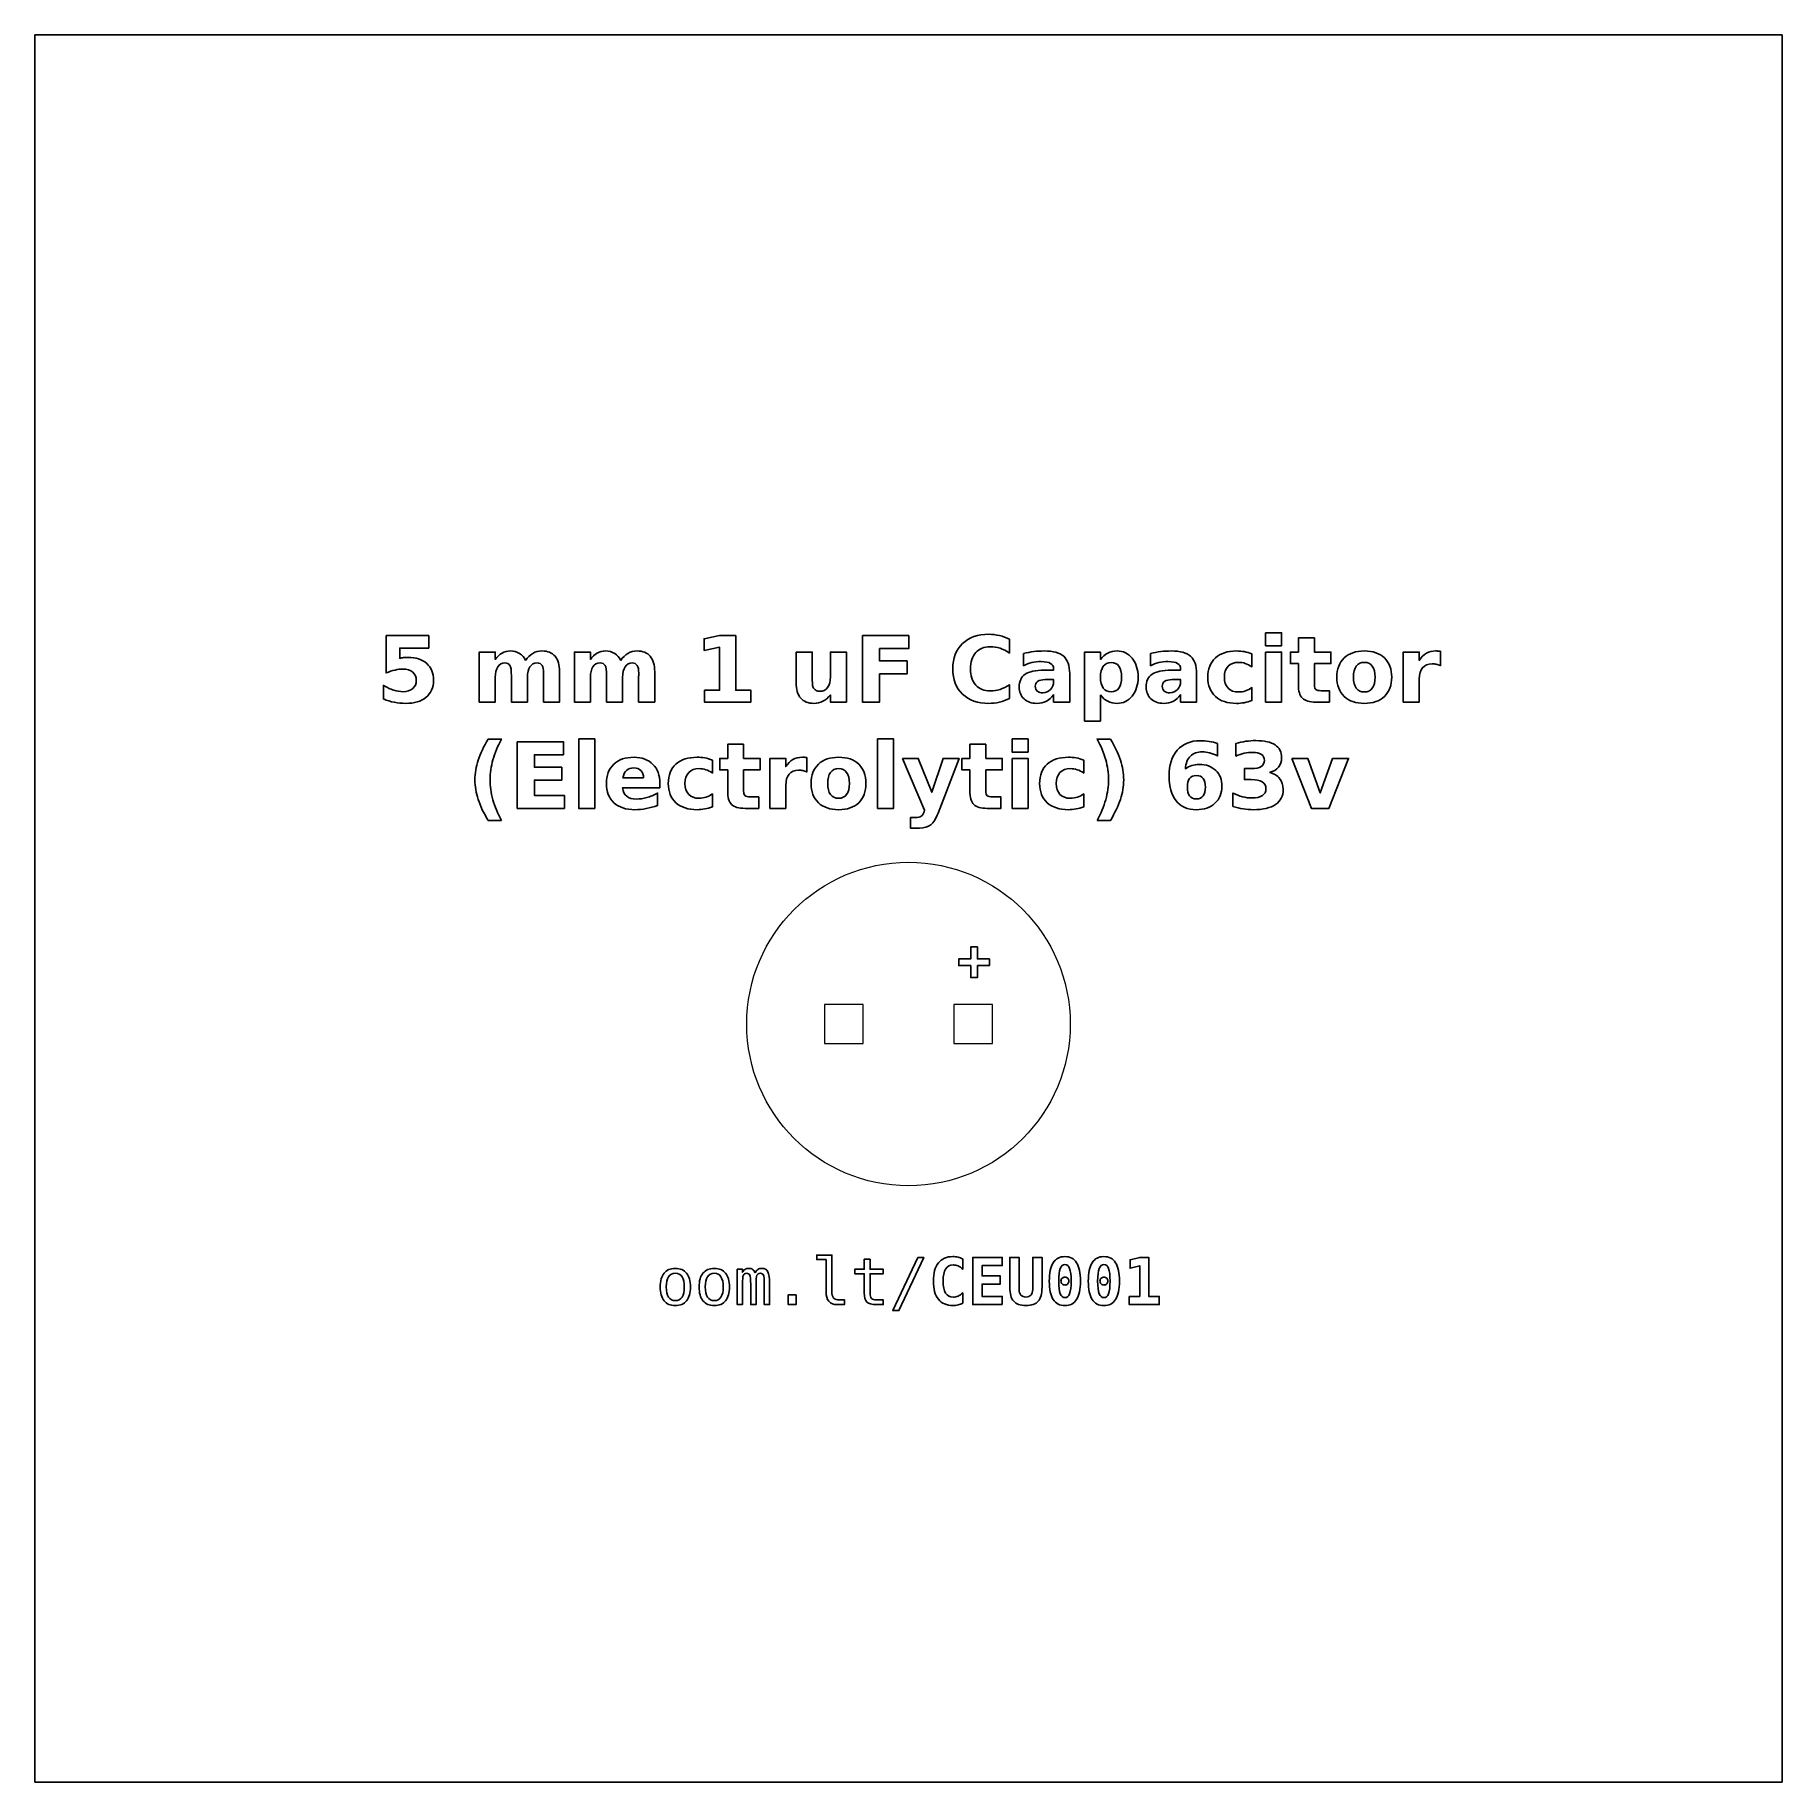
# Model space of a CAD drawing. Header units: centimetres. Extents: x -11.85 to -9.15, y -16.2 to -13.5.
import ezdxf

# ---------------------------------------------------------------- set-up
doc = ezdxf.new("R2010")
doc.units = ezdxf.units.CM
doc.header["$MEASUREMENT"] = 0
doc.layers.add('Layer 1', color=7, linetype='Continuous')

msp = doc.modelspace()

# ---------------------------------------------------------------- linework, layer by layer
at = {"layer": 'Layer 1', "color": 7}
msp.add_lwpolyline([(-11.85, -16.2), (-9.15, -16.2), (-9.15, -13.5), (-11.85, -13.5), (-11.85, -16.2)], close=True, dxfattribs=at)
at = {"layer": 'Layer 1', "color": 7, "lineweight": 20}
for points in [[(-10.63001, -15.05855), (-10.57001, -15.05855), (-10.57001, -14.99855), (-10.63001, -14.99855), (-10.63001, -15.05855)], [(-10.43001, -15.05855), (-10.37001, -15.05855), (-10.37001, -14.99855), (-10.43001, -14.99855), (-10.43001, -15.05855)]]:
    msp.add_lwpolyline(points, close=True, dxfattribs=at)
at = {"layer": 'Layer 1', "color": 250, "lineweight": 20}
msp.add_ellipse((-10.50001, -15.02855), major_axis=(0, 0.25), ratio=1, dxfattribs=at)
at = {"layer": 'Layer 1', "color": 250}
for points, knots in [([(-11.30747, -14.42815), (-11.30747, -14.42815), (-11.24153, -14.42815), (-11.24153, -14.42815), (-11.24153, -14.42815), (-11.24153, -14.42815), (-11.24153, -14.44765), (-11.24153, -14.44765), (-11.24153, -14.44765), (-11.24153, -14.44765), (-11.28633, -14.44765), (-11.28633, -14.44765), (-11.28633, -14.44765), (-11.28633, -14.44765), (-11.28633, -14.46357), (-11.28633, -14.46357), (-11.28633, -14.46357), (-11.28431, -14.46303), (-11.28228, -14.46261), (-11.28024, -14.4623), (-11.28024, -14.4623), (-11.27819, -14.46199), (-11.27605, -14.46185), (-11.27386, -14.46185), (-11.27386, -14.46185), (-11.26131, -14.46185), (-11.25155, -14.46498), (-11.24456, -14.47126), (-11.24456, -14.47126), (-11.23758, -14.47752), (-11.2341, -14.48626), (-11.2341, -14.49746), (-11.2341, -14.49746), (-11.2341, -14.50858), (-11.23791, -14.51729), (-11.2455, -14.52359), (-11.2455, -14.52359), (-11.2531, -14.52987), (-11.26366, -14.53302), (-11.27716, -14.53302), (-11.27716, -14.53302), (-11.28299, -14.53302), (-11.28878, -14.53245), (-11.29449, -14.53133), (-11.29449, -14.53133), (-11.30021, -14.5302), (-11.3059, -14.5285), (-11.31154, -14.5262), (-11.31154, -14.5262), (-11.31154, -14.5262), (-11.31154, -14.50531), (-11.31154, -14.50531), (-11.31154, -14.50531), (-11.30594, -14.50854), (-11.30063, -14.51094), (-11.2956, -14.51253), (-11.2956, -14.51253), (-11.29056, -14.51416), (-11.28581, -14.51496), (-11.28137, -14.51496), (-11.28137, -14.51496), (-11.27492, -14.51496), (-11.26987, -14.51338), (-11.26617, -14.51023), (-11.26617, -14.51023), (-11.26248, -14.5071), (-11.26062, -14.50285), (-11.26062, -14.49746), (-11.26062, -14.49746), (-11.26062, -14.49205), (-11.26248, -14.48779), (-11.26617, -14.48467), (-11.26617, -14.48467), (-11.26987, -14.48154), (-11.27492, -14.47999), (-11.28137, -14.47999), (-11.28137, -14.47999), (-11.28518, -14.47999), (-11.28925, -14.48048), (-11.29355, -14.48147), (-11.29355, -14.48147), (-11.29788, -14.48245), (-11.30251, -14.48398), (-11.30747, -14.48605), (-11.30747, -14.48605), (-11.30747, -14.48605), (-11.30747, -14.42815), (-11.30747, -14.42815)], [0, 0, 0, 0, 0.0454545, 0.0454545, 0.0454545, 0.0454545, 0.0909091, 0.0909091, 0.0909091, 0.0909091, 0.1363636, 0.1363636, 0.1363636, 0.1363636, 0.1818182, 0.1818182, 0.1818182, 0.1818182, 0.2272727, 0.2272727, 0.2272727, 0.2272727, 0.2727273, 0.2727273, 0.2727273, 0.2727273, 0.3181818, 0.3181818, 0.3181818, 0.3181818, 0.3636364, 0.3636364, 0.3636364, 0.3636364, 0.4090909, 0.4090909, 0.4090909, 0.4090909, 0.4545455, 0.4545455, 0.4545455, 0.4545455, 0.5, 0.5, 0.5, 0.5, 0.5454545, 0.5454545, 0.5454545, 0.5454545, 0.5909091, 0.5909091, 0.5909091, 0.5909091, 0.6363636, 0.6363636, 0.6363636, 0.6363636, 0.6818182, 0.6818182, 0.6818182, 0.6818182, 0.7272727, 0.7272727, 0.7272727, 0.7272727, 0.7727273, 0.7727273, 0.7727273, 0.7727273, 0.8181818, 0.8181818, 0.8181818, 0.8181818, 0.8636364, 0.8636364, 0.8636364, 0.8636364, 0.9090909, 0.9090909, 0.9090909, 0.9090909, 0.9545455, 0.9545455, 0.9545455, 0.9545455, 1, 1, 1, 1]), ([(-10.81537, -14.5127), (-10.81537, -14.5127), (-10.79194, -14.5127), (-10.79194, -14.5127), (-10.79194, -14.5127), (-10.79194, -14.5127), (-10.79194, -14.44621), (-10.79194, -14.44621), (-10.79194, -14.44621), (-10.79194, -14.44621), (-10.81598, -14.45118), (-10.81598, -14.45118), (-10.81598, -14.45118), (-10.81598, -14.45118), (-10.81598, -14.43311), (-10.81598, -14.43311), (-10.81598, -14.43311), (-10.81598, -14.43311), (-10.79208, -14.42815), (-10.79208, -14.42815), (-10.79208, -14.42815), (-10.79208, -14.42815), (-10.76687, -14.42815), (-10.76687, -14.42815), (-10.76687, -14.42815), (-10.76687, -14.42815), (-10.76687, -14.5127), (-10.76687, -14.5127), (-10.76687, -14.5127), (-10.76687, -14.5127), (-10.74345, -14.5127), (-10.74345, -14.5127), (-10.74345, -14.5127), (-10.74345, -14.5127), (-10.74345, -14.53102), (-10.74345, -14.53102), (-10.74345, -14.53102), (-10.74345, -14.53102), (-10.81537, -14.53102), (-10.81537, -14.53102), (-10.81537, -14.53102), (-10.81537, -14.53102), (-10.81537, -14.5127), (-10.81537, -14.5127)], [0, 0, 0, 0, 0.0909091, 0.0909091, 0.0909091, 0.0909091, 0.1818182, 0.1818182, 0.1818182, 0.1818182, 0.2727273, 0.2727273, 0.2727273, 0.2727273, 0.3636364, 0.3636364, 0.3636364, 0.3636364, 0.4545455, 0.4545455, 0.4545455, 0.4545455, 0.5454545, 0.5454545, 0.5454545, 0.5454545, 0.6363636, 0.6363636, 0.6363636, 0.6363636, 0.7272727, 0.7272727, 0.7272727, 0.7272727, 0.8181818, 0.8181818, 0.8181818, 0.8181818, 0.9090909, 0.9090909, 0.9090909, 0.9090909, 1, 1, 1, 1]), ([(-10.57117, -14.42815), (-10.57117, -14.42815), (-10.49958, -14.42815), (-10.49958, -14.42815), (-10.49958, -14.42815), (-10.49958, -14.42815), (-10.49958, -14.44821), (-10.49958, -14.44821), (-10.49958, -14.44821), (-10.49958, -14.44821), (-10.54464, -14.44821), (-10.54464, -14.44821), (-10.54464, -14.44821), (-10.54464, -14.44821), (-10.54464, -14.46736), (-10.54464, -14.46736), (-10.54464, -14.46736), (-10.54464, -14.46736), (-10.50226, -14.46736), (-10.50226, -14.46736), (-10.50226, -14.46736), (-10.50226, -14.46736), (-10.50226, -14.48742), (-10.50226, -14.48742), (-10.50226, -14.48742), (-10.50226, -14.48742), (-10.54464, -14.48742), (-10.54464, -14.48742), (-10.54464, -14.48742), (-10.54464, -14.48742), (-10.54464, -14.53102), (-10.54464, -14.53102), (-10.54464, -14.53102), (-10.54464, -14.53102), (-10.57117, -14.53102), (-10.57117, -14.53102), (-10.57117, -14.53102), (-10.57117, -14.53102), (-10.57117, -14.42815), (-10.57117, -14.42815)], [0, 0, 0, 0, 0.1, 0.1, 0.1, 0.1, 0.2, 0.2, 0.2, 0.2, 0.3, 0.3, 0.3, 0.3, 0.4, 0.4, 0.4, 0.4, 0.5, 0.5, 0.5, 0.5, 0.6, 0.6, 0.6, 0.6, 0.7, 0.7, 0.7, 0.7, 0.8, 0.8, 0.8, 0.8, 0.9, 0.9, 0.9, 0.9, 1, 1, 1, 1]), ([(-10.34406, -14.52538), (-10.34892, -14.52789), (-10.354, -14.5298), (-10.3593, -14.53109), (-10.3593, -14.53109), (-10.36456, -14.53238), (-10.37009, -14.53302), (-10.37583, -14.53302), (-10.37583, -14.53302), (-10.39295, -14.53302), (-10.40652, -14.52822), (-10.41654, -14.51865), (-10.41654, -14.51865), (-10.42656, -14.50908), (-10.43157, -14.4961), (-10.43157, -14.47968), (-10.43157, -14.47968), (-10.43157, -14.46324), (-10.42656, -14.45023), (-10.41654, -14.44066), (-10.41654, -14.44066), (-10.40652, -14.43109), (-10.39295, -14.42629), (-10.37583, -14.42629), (-10.37583, -14.42629), (-10.37009, -14.42629), (-10.36456, -14.42693), (-10.3593, -14.42822), (-10.3593, -14.42822), (-10.354, -14.42951), (-10.34892, -14.43142), (-10.34406, -14.43394), (-10.34406, -14.43394), (-10.34406, -14.43394), (-10.34406, -14.45522), (-10.34406, -14.45522), (-10.34406, -14.45522), (-10.34897, -14.45186), (-10.35382, -14.44941), (-10.35859, -14.44786), (-10.35859, -14.44786), (-10.36336, -14.44628), (-10.3684, -14.44551), (-10.37369, -14.44551), (-10.37369, -14.44551), (-10.38314, -14.44551), (-10.3906, -14.44854), (-10.39601, -14.45461), (-10.39601, -14.45461), (-10.40144, -14.46068), (-10.40415, -14.46903), (-10.40415, -14.47968), (-10.40415, -14.47968), (-10.40415, -14.49031), (-10.40144, -14.49864), (-10.39601, -14.5047), (-10.39601, -14.5047), (-10.3906, -14.51077), (-10.38314, -14.5138), (-10.37369, -14.5138), (-10.37369, -14.5138), (-10.3684, -14.5138), (-10.36336, -14.51303), (-10.35859, -14.51145), (-10.35859, -14.51145), (-10.35382, -14.5099), (-10.34897, -14.50745), (-10.34406, -14.50409), (-10.34406, -14.50409), (-10.34406, -14.50409), (-10.34406, -14.52538), (-10.34406, -14.52538)], [0, 0, 0, 0, 0.0555556, 0.0555556, 0.0555556, 0.0555556, 0.1111111, 0.1111111, 0.1111111, 0.1111111, 0.1666667, 0.1666667, 0.1666667, 0.1666667, 0.2222222, 0.2222222, 0.2222222, 0.2222222, 0.2777778, 0.2777778, 0.2777778, 0.2777778, 0.3333333, 0.3333333, 0.3333333, 0.3333333, 0.3888889, 0.3888889, 0.3888889, 0.3888889, 0.4444444, 0.4444444, 0.4444444, 0.4444444, 0.5, 0.5, 0.5, 0.5, 0.5555556, 0.5555556, 0.5555556, 0.5555556, 0.6111111, 0.6111111, 0.6111111, 0.6111111, 0.6666667, 0.6666667, 0.6666667, 0.6666667, 0.7222222, 0.7222222, 0.7222222, 0.7222222, 0.7777778, 0.7777778, 0.7777778, 0.7777778, 0.8333333, 0.8333333, 0.8333333, 0.8333333, 0.8888889, 0.8888889, 0.8888889, 0.8888889, 0.9444444, 0.9444444, 0.9444444, 0.9444444, 1, 1, 1, 1]), ([(-9.94808, -14.4238), (-9.94808, -14.4238), (-9.92341, -14.4238), (-9.92341, -14.4238), (-9.92341, -14.4238), (-9.92341, -14.4238), (-9.92341, -14.44393), (-9.92341, -14.44393), (-9.92341, -14.44393), (-9.92341, -14.44393), (-9.94808, -14.44393), (-9.94808, -14.44393), (-9.94808, -14.44393), (-9.94808, -14.44393), (-9.94808, -14.4238), (-9.94808, -14.4238)], [0, 0, 0, 0, 0.25, 0.25, 0.25, 0.25, 0.5, 0.5, 0.5, 0.5, 0.75, 0.75, 0.75, 0.75, 1, 1, 1, 1]), ([(-9.87274, -14.43194), (-9.87274, -14.43194), (-9.87274, -14.45386), (-9.87274, -14.45386), (-9.87274, -14.45386), (-9.87274, -14.45386), (-9.84732, -14.45386), (-9.84732, -14.45386), (-9.84732, -14.45386), (-9.84732, -14.45386), (-9.84732, -14.4715), (-9.84732, -14.4715), (-9.84732, -14.4715), (-9.84732, -14.4715), (-9.87274, -14.4715), (-9.87274, -14.4715), (-9.87274, -14.4715), (-9.87274, -14.4715), (-9.87274, -14.50421), (-9.87274, -14.50421), (-9.87274, -14.50421), (-9.87274, -14.50781), (-9.87204, -14.51023), (-9.8706, -14.51148), (-9.8706, -14.51148), (-9.86919, -14.51275), (-9.86637, -14.51338), (-9.86214, -14.51338), (-9.86214, -14.51338), (-9.86214, -14.51338), (-9.84946, -14.51338), (-9.84946, -14.51338), (-9.84946, -14.51338), (-9.84946, -14.51338), (-9.84946, -14.53102), (-9.84946, -14.53102), (-9.84946, -14.53102), (-9.84946, -14.53102), (-9.8706, -14.53102), (-9.8706, -14.53102), (-9.8706, -14.53102), (-9.88034, -14.53102), (-9.88726, -14.529), (-9.89132, -14.52493), (-9.89132, -14.52493), (-9.89539, -14.52086), (-9.89742, -14.51395), (-9.89742, -14.50421), (-9.89742, -14.50421), (-9.89742, -14.50421), (-9.89742, -14.4715), (-9.89742, -14.4715), (-9.89742, -14.4715), (-9.89742, -14.4715), (-9.90967, -14.4715), (-9.90967, -14.4715), (-9.90967, -14.4715), (-9.90967, -14.4715), (-9.90967, -14.45386), (-9.90967, -14.45386), (-9.90967, -14.45386), (-9.90967, -14.45386), (-9.89742, -14.45386), (-9.89742, -14.45386), (-9.89742, -14.45386), (-9.89742, -14.45386), (-9.89742, -14.43194), (-9.89742, -14.43194), (-9.89742, -14.43194), (-9.89742, -14.43194), (-9.87274, -14.43194), (-9.87274, -14.43194)], [0, 0, 0, 0, 0.0555556, 0.0555556, 0.0555556, 0.0555556, 0.1111111, 0.1111111, 0.1111111, 0.1111111, 0.1666667, 0.1666667, 0.1666667, 0.1666667, 0.2222222, 0.2222222, 0.2222222, 0.2222222, 0.2777778, 0.2777778, 0.2777778, 0.2777778, 0.3333333, 0.3333333, 0.3333333, 0.3333333, 0.3888889, 0.3888889, 0.3888889, 0.3888889, 0.4444444, 0.4444444, 0.4444444, 0.4444444, 0.5, 0.5, 0.5, 0.5, 0.5555556, 0.5555556, 0.5555556, 0.5555556, 0.6111111, 0.6111111, 0.6111111, 0.6111111, 0.6666667, 0.6666667, 0.6666667, 0.6666667, 0.7222222, 0.7222222, 0.7222222, 0.7222222, 0.7777778, 0.7777778, 0.7777778, 0.7777778, 0.8333333, 0.8333333, 0.8333333, 0.8333333, 0.8888889, 0.8888889, 0.8888889, 0.8888889, 0.9444444, 0.9444444, 0.9444444, 0.9444444, 1, 1, 1, 1]), ([(-11.09174, -14.46667), (-11.08861, -14.4619), (-11.08492, -14.45825), (-11.08061, -14.45576), (-11.08061, -14.45576), (-11.07631, -14.45324), (-11.07161, -14.452), (-11.06646, -14.452), (-11.06646, -14.452), (-11.05759, -14.452), (-11.05084, -14.45473), (-11.04621, -14.46021), (-11.04621, -14.46021), (-11.04157, -14.46566), (-11.03924, -14.47361), (-11.03924, -14.48403), (-11.03924, -14.48403), (-11.03924, -14.48403), (-11.03924, -14.53102), (-11.03924, -14.53102), (-11.03924, -14.53102), (-11.03924, -14.53102), (-11.06406, -14.53102), (-11.06406, -14.53102), (-11.06406, -14.53102), (-11.06406, -14.53102), (-11.06406, -14.49078), (-11.06406, -14.49078), (-11.06406, -14.49078), (-11.06401, -14.49019), (-11.06399, -14.48958), (-11.06396, -14.48892), (-11.06396, -14.48892), (-11.06394, -14.48829), (-11.06392, -14.48737), (-11.06392, -14.48617), (-11.06392, -14.48617), (-11.06392, -14.48071), (-11.06471, -14.47674), (-11.06634, -14.47429), (-11.06634, -14.47429), (-11.06794, -14.47182), (-11.07052, -14.4706), (-11.0741, -14.4706), (-11.0741, -14.4706), (-11.0788, -14.4706), (-11.0824, -14.47253), (-11.08496, -14.47639), (-11.08496, -14.47639), (-11.0875, -14.48024), (-11.08882, -14.48582), (-11.08892, -14.49313), (-11.08892, -14.49313), (-11.08892, -14.49313), (-11.08892, -14.53102), (-11.08892, -14.53102), (-11.08892, -14.53102), (-11.08892, -14.53102), (-11.11373, -14.53102), (-11.11373, -14.53102), (-11.11373, -14.53102), (-11.11373, -14.53102), (-11.11373, -14.49078), (-11.11373, -14.49078), (-11.11373, -14.49078), (-11.11373, -14.48224), (-11.11446, -14.47674), (-11.11594, -14.47429), (-11.11594, -14.47429), (-11.1174, -14.47182), (-11.12001, -14.4706), (-11.12377, -14.4706), (-11.12377, -14.4706), (-11.12852, -14.4706), (-11.13217, -14.47255), (-11.13473, -14.47643), (-11.13473, -14.47643), (-11.13729, -14.48031), (-11.13859, -14.48584), (-11.13859, -14.49306), (-11.13859, -14.49306), (-11.13859, -14.49306), (-11.13859, -14.53102), (-11.13859, -14.53102), (-11.13859, -14.53102), (-11.13859, -14.53102), (-11.1634, -14.53102), (-11.1634, -14.53102), (-11.1634, -14.53102), (-11.1634, -14.53102), (-11.1634, -14.45386), (-11.1634, -14.45386), (-11.1634, -14.45386), (-11.1634, -14.45386), (-11.13859, -14.45386), (-11.13859, -14.45386), (-11.13859, -14.45386), (-11.13859, -14.45386), (-11.13859, -14.46517), (-11.13859, -14.46517), (-11.13859, -14.46517), (-11.13555, -14.46079), (-11.13207, -14.45753), (-11.12814, -14.45531), (-11.12814, -14.45531), (-11.12422, -14.4531), (-11.11989, -14.452), (-11.11516, -14.452), (-11.11516, -14.452), (-11.10985, -14.452), (-11.10512, -14.45329), (-11.10105, -14.45586), (-11.10105, -14.45586), (-11.09696, -14.45844), (-11.09385, -14.46204), (-11.09174, -14.46667)], [0, 0, 0, 0, 0.0344828, 0.0344828, 0.0344828, 0.0344828, 0.0689655, 0.0689655, 0.0689655, 0.0689655, 0.1034483, 0.1034483, 0.1034483, 0.1034483, 0.137931, 0.137931, 0.137931, 0.137931, 0.1724138, 0.1724138, 0.1724138, 0.1724138, 0.2068966, 0.2068966, 0.2068966, 0.2068966, 0.2413793, 0.2413793, 0.2413793, 0.2413793, 0.2758621, 0.2758621, 0.2758621, 0.2758621, 0.3103448, 0.3103448, 0.3103448, 0.3103448, 0.3448276, 0.3448276, 0.3448276, 0.3448276, 0.3793103, 0.3793103, 0.3793103, 0.3793103, 0.4137931, 0.4137931, 0.4137931, 0.4137931, 0.4482759, 0.4482759, 0.4482759, 0.4482759, 0.4827586, 0.4827586, 0.4827586, 0.4827586, 0.5172414, 0.5172414, 0.5172414, 0.5172414, 0.5517241, 0.5517241, 0.5517241, 0.5517241, 0.5862069, 0.5862069, 0.5862069, 0.5862069, 0.6206897, 0.6206897, 0.6206897, 0.6206897, 0.6551724, 0.6551724, 0.6551724, 0.6551724, 0.6896552, 0.6896552, 0.6896552, 0.6896552, 0.7241379, 0.7241379, 0.7241379, 0.7241379, 0.7586207, 0.7586207, 0.7586207, 0.7586207, 0.7931034, 0.7931034, 0.7931034, 0.7931034, 0.8275862, 0.8275862, 0.8275862, 0.8275862, 0.862069, 0.862069, 0.862069, 0.862069, 0.8965517, 0.8965517, 0.8965517, 0.8965517, 0.9310345, 0.9310345, 0.9310345, 0.9310345, 0.9655172, 0.9655172, 0.9655172, 0.9655172, 1, 1, 1, 1]), ([(-10.9447, -14.46667), (-10.94157, -14.4619), (-10.93788, -14.45825), (-10.93357, -14.45576), (-10.93357, -14.45576), (-10.92927, -14.45324), (-10.92457, -14.452), (-10.91942, -14.452), (-10.91942, -14.452), (-10.91055, -14.452), (-10.9038, -14.45473), (-10.89917, -14.46021), (-10.89917, -14.46021), (-10.89453, -14.46566), (-10.8922, -14.47361), (-10.8922, -14.48403), (-10.8922, -14.48403), (-10.8922, -14.48403), (-10.8922, -14.53102), (-10.8922, -14.53102), (-10.8922, -14.53102), (-10.8922, -14.53102), (-10.91702, -14.53102), (-10.91702, -14.53102), (-10.91702, -14.53102), (-10.91702, -14.53102), (-10.91702, -14.49078), (-10.91702, -14.49078), (-10.91702, -14.49078), (-10.91697, -14.49019), (-10.91695, -14.48958), (-10.91692, -14.48892), (-10.91692, -14.48892), (-10.9169, -14.48829), (-10.91688, -14.48737), (-10.91688, -14.48617), (-10.91688, -14.48617), (-10.91688, -14.48071), (-10.91767, -14.47674), (-10.9193, -14.47429), (-10.9193, -14.47429), (-10.9209, -14.47182), (-10.92348, -14.4706), (-10.92706, -14.4706), (-10.92706, -14.4706), (-10.93176, -14.4706), (-10.93536, -14.47253), (-10.93792, -14.47639), (-10.93792, -14.47639), (-10.94046, -14.48024), (-10.94178, -14.48582), (-10.94188, -14.49313), (-10.94188, -14.49313), (-10.94188, -14.49313), (-10.94188, -14.53102), (-10.94188, -14.53102), (-10.94188, -14.53102), (-10.94188, -14.53102), (-10.96669, -14.53102), (-10.96669, -14.53102), (-10.96669, -14.53102), (-10.96669, -14.53102), (-10.96669, -14.49078), (-10.96669, -14.49078), (-10.96669, -14.49078), (-10.96669, -14.48224), (-10.96742, -14.47674), (-10.9689, -14.47429), (-10.9689, -14.47429), (-10.97036, -14.47182), (-10.97297, -14.4706), (-10.97673, -14.4706), (-10.97673, -14.4706), (-10.98148, -14.4706), (-10.98513, -14.47255), (-10.98769, -14.47643), (-10.98769, -14.47643), (-10.99025, -14.48031), (-10.99155, -14.48584), (-10.99155, -14.49306), (-10.99155, -14.49306), (-10.99155, -14.49306), (-10.99155, -14.53102), (-10.99155, -14.53102), (-10.99155, -14.53102), (-10.99155, -14.53102), (-11.01636, -14.53102), (-11.01636, -14.53102), (-11.01636, -14.53102), (-11.01636, -14.53102), (-11.01636, -14.45386), (-11.01636, -14.45386), (-11.01636, -14.45386), (-11.01636, -14.45386), (-10.99155, -14.45386), (-10.99155, -14.45386), (-10.99155, -14.45386), (-10.99155, -14.45386), (-10.99155, -14.46517), (-10.99155, -14.46517), (-10.99155, -14.46517), (-10.98851, -14.46079), (-10.98503, -14.45753), (-10.9811, -14.45531), (-10.9811, -14.45531), (-10.97718, -14.4531), (-10.97285, -14.452), (-10.96812, -14.452), (-10.96812, -14.452), (-10.96281, -14.452), (-10.95808, -14.45329), (-10.95401, -14.45586), (-10.95401, -14.45586), (-10.94992, -14.45844), (-10.94681, -14.46204), (-10.9447, -14.46667)], [0, 0, 0, 0, 0.0344828, 0.0344828, 0.0344828, 0.0344828, 0.0689655, 0.0689655, 0.0689655, 0.0689655, 0.1034483, 0.1034483, 0.1034483, 0.1034483, 0.137931, 0.137931, 0.137931, 0.137931, 0.1724138, 0.1724138, 0.1724138, 0.1724138, 0.2068966, 0.2068966, 0.2068966, 0.2068966, 0.2413793, 0.2413793, 0.2413793, 0.2413793, 0.2758621, 0.2758621, 0.2758621, 0.2758621, 0.3103448, 0.3103448, 0.3103448, 0.3103448, 0.3448276, 0.3448276, 0.3448276, 0.3448276, 0.3793103, 0.3793103, 0.3793103, 0.3793103, 0.4137931, 0.4137931, 0.4137931, 0.4137931, 0.4482759, 0.4482759, 0.4482759, 0.4482759, 0.4827586, 0.4827586, 0.4827586, 0.4827586, 0.5172414, 0.5172414, 0.5172414, 0.5172414, 0.5517241, 0.5517241, 0.5517241, 0.5517241, 0.5862069, 0.5862069, 0.5862069, 0.5862069, 0.6206897, 0.6206897, 0.6206897, 0.6206897, 0.6551724, 0.6551724, 0.6551724, 0.6551724, 0.6896552, 0.6896552, 0.6896552, 0.6896552, 0.7241379, 0.7241379, 0.7241379, 0.7241379, 0.7586207, 0.7586207, 0.7586207, 0.7586207, 0.7931034, 0.7931034, 0.7931034, 0.7931034, 0.8275862, 0.8275862, 0.8275862, 0.8275862, 0.862069, 0.862069, 0.862069, 0.862069, 0.8965517, 0.8965517, 0.8965517, 0.8965517, 0.9310345, 0.9310345, 0.9310345, 0.9310345, 0.9655172, 0.9655172, 0.9655172, 0.9655172, 1, 1, 1, 1]), ([(-10.67355, -14.50099), (-10.67355, -14.50099), (-10.67355, -14.45386), (-10.67355, -14.45386), (-10.67355, -14.45386), (-10.67355, -14.45386), (-10.64874, -14.45386), (-10.64874, -14.45386), (-10.64874, -14.45386), (-10.64874, -14.45386), (-10.64874, -14.46157), (-10.64874, -14.46157), (-10.64874, -14.46157), (-10.64874, -14.46576), (-10.64876, -14.471), (-10.64881, -14.4773), (-10.64881, -14.4773), (-10.64886, -14.48363), (-10.64888, -14.48784), (-10.64888, -14.48996), (-10.64888, -14.48996), (-10.64888, -14.49617), (-10.64871, -14.50063), (-10.64839, -14.50336), (-10.64839, -14.50336), (-10.64808, -14.50609), (-10.64752, -14.50807), (-10.64674, -14.50931), (-10.64674, -14.50931), (-10.64573, -14.51094), (-10.64441, -14.51216), (-10.64279, -14.51303), (-10.64279, -14.51303), (-10.64114, -14.5139), (-10.63928, -14.51435), (-10.63717, -14.51435), (-10.63717, -14.51435), (-10.63202, -14.51435), (-10.62797, -14.51237), (-10.62503, -14.50842), (-10.62503, -14.50842), (-10.62209, -14.50447), (-10.62063, -14.49899), (-10.62063, -14.49196), (-10.62063, -14.49196), (-10.62063, -14.49196), (-10.62063, -14.45386), (-10.62063, -14.45386), (-10.62063, -14.45386), (-10.62063, -14.45386), (-10.59596, -14.45386), (-10.59596, -14.45386), (-10.59596, -14.45386), (-10.59596, -14.45386), (-10.59596, -14.53102), (-10.59596, -14.53102), (-10.59596, -14.53102), (-10.59596, -14.53102), (-10.62063, -14.53102), (-10.62063, -14.53102), (-10.62063, -14.53102), (-10.62063, -14.53102), (-10.62063, -14.51985), (-10.62063, -14.51985), (-10.62063, -14.51985), (-10.62435, -14.52436), (-10.6283, -14.52768), (-10.63244, -14.52982), (-10.63244, -14.52982), (-10.6366, -14.53196), (-10.64119, -14.53302), (-10.6462, -14.53302), (-10.6462, -14.53302), (-10.65511, -14.53302), (-10.66188, -14.53029), (-10.66656, -14.52481), (-10.66656, -14.52481), (-10.67122, -14.51935), (-10.67355, -14.51141), (-10.67355, -14.50099)], [0, 0, 0, 0, 0.05, 0.05, 0.05, 0.05, 0.1, 0.1, 0.1, 0.1, 0.15, 0.15, 0.15, 0.15, 0.2, 0.2, 0.2, 0.2, 0.25, 0.25, 0.25, 0.25, 0.3, 0.3, 0.3, 0.3, 0.35, 0.35, 0.35, 0.35, 0.4, 0.4, 0.4, 0.4, 0.45, 0.45, 0.45, 0.45, 0.5, 0.5, 0.5, 0.5, 0.55, 0.55, 0.55, 0.55, 0.6, 0.6, 0.6, 0.6, 0.65, 0.65, 0.65, 0.65, 0.7, 0.7, 0.7, 0.7, 0.75, 0.75, 0.75, 0.75, 0.8, 0.8, 0.8, 0.8, 0.85, 0.85, 0.85, 0.85, 0.9, 0.9, 0.9, 0.9, 0.95, 0.95, 0.95, 0.95, 1, 1, 1, 1]), ([(-10.25092, -14.48697), (-10.25092, -14.48697), (-10.25092, -14.53102), (-10.25092, -14.53102), (-10.25092, -14.53102), (-10.25092, -14.53102), (-10.27581, -14.53102), (-10.27581, -14.53102), (-10.27581, -14.53102), (-10.27581, -14.53102), (-10.27581, -14.51959), (-10.27581, -14.51959), (-10.27581, -14.51959), (-10.27912, -14.52427), (-10.28284, -14.52768), (-10.28696, -14.52982), (-10.28696, -14.52982), (-10.29109, -14.53196), (-10.29613, -14.53302), (-10.30205, -14.53302), (-10.30205, -14.53302), (-10.31005, -14.53302), (-10.31652, -14.53069), (-10.3215, -14.52603), (-10.3215, -14.52603), (-10.32649, -14.52135), (-10.32898, -14.51531), (-10.32898, -14.50785), (-10.32898, -14.50785), (-10.32898, -14.49882), (-10.32588, -14.49217), (-10.31965, -14.48796), (-10.31965, -14.48796), (-10.31341, -14.48372), (-10.30365, -14.48161), (-10.29034, -14.48161), (-10.29034, -14.48161), (-10.29034, -14.48161), (-10.27581, -14.48161), (-10.27581, -14.48161), (-10.27581, -14.48161), (-10.27581, -14.48161), (-10.27581, -14.47968), (-10.27581, -14.47968), (-10.27581, -14.47968), (-10.27581, -14.47578), (-10.27734, -14.47293), (-10.28042, -14.47112), (-10.28042, -14.47112), (-10.2835, -14.46931), (-10.2883, -14.46839), (-10.29481, -14.46839), (-10.29481, -14.46839), (-10.3001, -14.46839), (-10.30502, -14.46891), (-10.30956, -14.46997), (-10.30956, -14.46997), (-10.3141, -14.47102), (-10.31833, -14.47262), (-10.32223, -14.47474), (-10.32223, -14.47474), (-10.32223, -14.47474), (-10.32223, -14.45593), (-10.32223, -14.45593), (-10.32223, -14.45593), (-10.31694, -14.45463), (-10.31165, -14.45367), (-10.30631, -14.45299), (-10.30631, -14.45299), (-10.301, -14.45233), (-10.29566, -14.452), (-10.29034, -14.452), (-10.29034, -14.452), (-10.27642, -14.452), (-10.26638, -14.45475), (-10.26019, -14.46023), (-10.26019, -14.46023), (-10.25401, -14.46571), (-10.25092, -14.47462), (-10.25092, -14.48697)], [0, 0, 0, 0, 0.05, 0.05, 0.05, 0.05, 0.1, 0.1, 0.1, 0.1, 0.15, 0.15, 0.15, 0.15, 0.2, 0.2, 0.2, 0.2, 0.25, 0.25, 0.25, 0.25, 0.3, 0.3, 0.3, 0.3, 0.35, 0.35, 0.35, 0.35, 0.4, 0.4, 0.4, 0.4, 0.45, 0.45, 0.45, 0.45, 0.5, 0.5, 0.5, 0.5, 0.55, 0.55, 0.55, 0.55, 0.6, 0.6, 0.6, 0.6, 0.65, 0.65, 0.65, 0.65, 0.7, 0.7, 0.7, 0.7, 0.75, 0.75, 0.75, 0.75, 0.8, 0.8, 0.8, 0.8, 0.85, 0.85, 0.85, 0.85, 0.9, 0.9, 0.9, 0.9, 0.95, 0.95, 0.95, 0.95, 1, 1, 1, 1]), ([(-10.2033, -14.51985), (-10.2033, -14.51985), (-10.2033, -14.56037), (-10.2033, -14.56037), (-10.2033, -14.56037), (-10.2033, -14.56037), (-10.22797, -14.56037), (-10.22797, -14.56037), (-10.22797, -14.56037), (-10.22797, -14.56037), (-10.22797, -14.45386), (-10.22797, -14.45386), (-10.22797, -14.45386), (-10.22797, -14.45386), (-10.2033, -14.45386), (-10.2033, -14.45386), (-10.2033, -14.45386), (-10.2033, -14.45386), (-10.2033, -14.46517), (-10.2033, -14.46517), (-10.2033, -14.46517), (-10.19991, -14.46065), (-10.19612, -14.45734), (-10.19201, -14.4552), (-10.19201, -14.4552), (-10.18787, -14.45306), (-10.18312, -14.452), (-10.17773, -14.452), (-10.17773, -14.452), (-10.16823, -14.452), (-10.16042, -14.45578), (-10.15433, -14.46333), (-10.15433, -14.46333), (-10.14822, -14.47088), (-10.14516, -14.48062), (-10.14516, -14.4925), (-10.14516, -14.4925), (-10.14516, -14.5044), (-10.14822, -14.51413), (-10.15433, -14.52168), (-10.15433, -14.52168), (-10.16042, -14.52923), (-10.16823, -14.53302), (-10.17773, -14.53302), (-10.17773, -14.53302), (-10.18312, -14.53302), (-10.18787, -14.53196), (-10.19201, -14.52982), (-10.19201, -14.52982), (-10.19612, -14.52768), (-10.19991, -14.52436), (-10.2033, -14.51985)], [0, 0, 0, 0, 0.0769231, 0.0769231, 0.0769231, 0.0769231, 0.1538462, 0.1538462, 0.1538462, 0.1538462, 0.2307692, 0.2307692, 0.2307692, 0.2307692, 0.3076923, 0.3076923, 0.3076923, 0.3076923, 0.3846154, 0.3846154, 0.3846154, 0.3846154, 0.4615385, 0.4615385, 0.4615385, 0.4615385, 0.5384615, 0.5384615, 0.5384615, 0.5384615, 0.6153846, 0.6153846, 0.6153846, 0.6153846, 0.6923077, 0.6923077, 0.6923077, 0.6923077, 0.7692308, 0.7692308, 0.7692308, 0.7692308, 0.8461538, 0.8461538, 0.8461538, 0.8461538, 0.9230769, 0.9230769, 0.9230769, 0.9230769, 1, 1, 1, 1]), ([(-10.1869, -14.46992), (-10.1922, -14.46992), (-10.19624, -14.47185), (-10.19906, -14.47573), (-10.19906, -14.47573), (-10.20188, -14.47961), (-10.2033, -14.48521), (-10.2033, -14.4925), (-10.2033, -14.4925), (-10.2033, -14.49981), (-10.20188, -14.50541), (-10.19906, -14.50929), (-10.19906, -14.50929), (-10.19624, -14.51317), (-10.1922, -14.5151), (-10.1869, -14.5151), (-10.1869, -14.5151), (-10.18164, -14.5151), (-10.17759, -14.51317), (-10.17482, -14.50931), (-10.17482, -14.50931), (-10.17204, -14.50546), (-10.17065, -14.49986), (-10.17065, -14.4925), (-10.17065, -14.4925), (-10.17065, -14.48516), (-10.17204, -14.47956), (-10.17482, -14.4757), (-10.17482, -14.4757), (-10.17759, -14.47185), (-10.18164, -14.46992), (-10.1869, -14.46992)], [0, 0, 0, 0, 0.125, 0.125, 0.125, 0.125, 0.25, 0.25, 0.25, 0.25, 0.375, 0.375, 0.375, 0.375, 0.5, 0.5, 0.5, 0.5, 0.625, 0.625, 0.625, 0.625, 0.75, 0.75, 0.75, 0.75, 0.875, 0.875, 0.875, 0.875, 1, 1, 1, 1]), ([(-10.05468, -14.48697), (-10.05468, -14.48697), (-10.05468, -14.53102), (-10.05468, -14.53102), (-10.05468, -14.53102), (-10.05468, -14.53102), (-10.07957, -14.53102), (-10.07957, -14.53102), (-10.07957, -14.53102), (-10.07957, -14.53102), (-10.07957, -14.51959), (-10.07957, -14.51959), (-10.07957, -14.51959), (-10.08288, -14.52427), (-10.0866, -14.52768), (-10.09072, -14.52982), (-10.09072, -14.52982), (-10.09485, -14.53196), (-10.09989, -14.53302), (-10.10581, -14.53302), (-10.10581, -14.53302), (-10.11381, -14.53302), (-10.12028, -14.53069), (-10.12526, -14.52603), (-10.12526, -14.52603), (-10.13025, -14.52135), (-10.13274, -14.51531), (-10.13274, -14.50785), (-10.13274, -14.50785), (-10.13274, -14.49882), (-10.12964, -14.49217), (-10.12341, -14.48796), (-10.12341, -14.48796), (-10.11717, -14.48372), (-10.10741, -14.48161), (-10.0941, -14.48161), (-10.0941, -14.48161), (-10.0941, -14.48161), (-10.07957, -14.48161), (-10.07957, -14.48161), (-10.07957, -14.48161), (-10.07957, -14.48161), (-10.07957, -14.47968), (-10.07957, -14.47968), (-10.07957, -14.47968), (-10.07957, -14.47578), (-10.0811, -14.47293), (-10.08418, -14.47112), (-10.08418, -14.47112), (-10.08726, -14.46931), (-10.09206, -14.46839), (-10.09857, -14.46839), (-10.09857, -14.46839), (-10.10386, -14.46839), (-10.10878, -14.46891), (-10.11332, -14.46997), (-10.11332, -14.46997), (-10.11786, -14.47102), (-10.12209, -14.47262), (-10.12599, -14.47474), (-10.12599, -14.47474), (-10.12599, -14.47474), (-10.12599, -14.45593), (-10.12599, -14.45593), (-10.12599, -14.45593), (-10.1207, -14.45463), (-10.11541, -14.45367), (-10.11007, -14.45299), (-10.11007, -14.45299), (-10.10476, -14.45233), (-10.09942, -14.452), (-10.0941, -14.452), (-10.0941, -14.452), (-10.08018, -14.452), (-10.07014, -14.45475), (-10.06395, -14.46023), (-10.06395, -14.46023), (-10.05777, -14.46571), (-10.05468, -14.47462), (-10.05468, -14.48697)], [0, 0, 0, 0, 0.05, 0.05, 0.05, 0.05, 0.1, 0.1, 0.1, 0.1, 0.15, 0.15, 0.15, 0.15, 0.2, 0.2, 0.2, 0.2, 0.25, 0.25, 0.25, 0.25, 0.3, 0.3, 0.3, 0.3, 0.35, 0.35, 0.35, 0.35, 0.4, 0.4, 0.4, 0.4, 0.45, 0.45, 0.45, 0.45, 0.5, 0.5, 0.5, 0.5, 0.55, 0.55, 0.55, 0.55, 0.6, 0.6, 0.6, 0.6, 0.65, 0.65, 0.65, 0.65, 0.7, 0.7, 0.7, 0.7, 0.75, 0.75, 0.75, 0.75, 0.8, 0.8, 0.8, 0.8, 0.85, 0.85, 0.85, 0.85, 0.9, 0.9, 0.9, 0.9, 0.95, 0.95, 0.95, 0.95, 1, 1, 1, 1]), ([(-9.96938, -14.45628), (-9.96938, -14.45628), (-9.96938, -14.47639), (-9.96938, -14.47639), (-9.96938, -14.47639), (-9.97274, -14.47408), (-9.97611, -14.47239), (-9.97947, -14.47128), (-9.97947, -14.47128), (-9.98286, -14.47018), (-9.98634, -14.46964), (-9.98998, -14.46964), (-9.98998, -14.46964), (-9.99685, -14.46964), (-10.00221, -14.47164), (-10.00604, -14.47566), (-10.00604, -14.47566), (-10.00988, -14.47968), (-10.01181, -14.4853), (-10.01181, -14.4925), (-10.01181, -14.4925), (-10.01181, -14.49972), (-10.00988, -14.50534), (-10.00604, -14.50936), (-10.00604, -14.50936), (-10.00221, -14.51338), (-9.99685, -14.51538), (-9.98998, -14.51538), (-9.98998, -14.51538), (-9.98612, -14.51538), (-9.98246, -14.51482), (-9.979, -14.51366), (-9.979, -14.51366), (-9.97552, -14.51251), (-9.97232, -14.51082), (-9.96938, -14.50856), (-9.96938, -14.50856), (-9.96938, -14.50856), (-9.96938, -14.52874), (-9.96938, -14.52874), (-9.96938, -14.52874), (-9.97324, -14.53017), (-9.97716, -14.53123), (-9.98112, -14.53194), (-9.98112, -14.53194), (-9.98509, -14.53267), (-9.98909, -14.53302), (-9.99309, -14.53302), (-9.99309, -14.53302), (-10.00699, -14.53302), (-10.01787, -14.52944), (-10.02573, -14.52229), (-10.02573, -14.52229), (-10.03358, -14.51517), (-10.03751, -14.50522), (-10.03751, -14.4925), (-10.03751, -14.4925), (-10.03751, -14.4798), (-10.03358, -14.46985), (-10.02573, -14.46272), (-10.02573, -14.46272), (-10.01787, -14.45557), (-10.00699, -14.452), (-9.99309, -14.452), (-9.99309, -14.452), (-9.98904, -14.452), (-9.98504, -14.45235), (-9.98112, -14.45306), (-9.98112, -14.45306), (-9.97719, -14.45379), (-9.97328, -14.45484), (-9.96938, -14.45628)], [0, 0, 0, 0, 0.0555556, 0.0555556, 0.0555556, 0.0555556, 0.1111111, 0.1111111, 0.1111111, 0.1111111, 0.1666667, 0.1666667, 0.1666667, 0.1666667, 0.2222222, 0.2222222, 0.2222222, 0.2222222, 0.2777778, 0.2777778, 0.2777778, 0.2777778, 0.3333333, 0.3333333, 0.3333333, 0.3333333, 0.3888889, 0.3888889, 0.3888889, 0.3888889, 0.4444444, 0.4444444, 0.4444444, 0.4444444, 0.5, 0.5, 0.5, 0.5, 0.5555556, 0.5555556, 0.5555556, 0.5555556, 0.6111111, 0.6111111, 0.6111111, 0.6111111, 0.6666667, 0.6666667, 0.6666667, 0.6666667, 0.7222222, 0.7222222, 0.7222222, 0.7222222, 0.7777778, 0.7777778, 0.7777778, 0.7777778, 0.8333333, 0.8333333, 0.8333333, 0.8333333, 0.8888889, 0.8888889, 0.8888889, 0.8888889, 0.9444444, 0.9444444, 0.9444444, 0.9444444, 1, 1, 1, 1]), ([(-9.94808, -14.45386), (-9.94808, -14.45386), (-9.92341, -14.45386), (-9.92341, -14.45386), (-9.92341, -14.45386), (-9.92341, -14.45386), (-9.92341, -14.53102), (-9.92341, -14.53102), (-9.92341, -14.53102), (-9.92341, -14.53102), (-9.94808, -14.53102), (-9.94808, -14.53102), (-9.94808, -14.53102), (-9.94808, -14.53102), (-9.94808, -14.45386), (-9.94808, -14.45386)], [0, 0, 0, 0, 0.25, 0.25, 0.25, 0.25, 0.5, 0.5, 0.5, 0.5, 0.75, 0.75, 0.75, 0.75, 1, 1, 1, 1]), ([(-9.79553, -14.452), (-9.78225, -14.452), (-9.77188, -14.45557), (-9.76442, -14.46275), (-9.76442, -14.46275), (-9.75696, -14.46992), (-9.75323, -14.47982), (-9.75323, -14.4925), (-9.75323, -14.4925), (-9.75323, -14.5052), (-9.75696, -14.5151), (-9.76442, -14.52227), (-9.76442, -14.52227), (-9.77188, -14.52944), (-9.78225, -14.53302), (-9.79553, -14.53302), (-9.79553, -14.53302), (-9.80885, -14.53302), (-9.81926, -14.52944), (-9.82677, -14.52227), (-9.82677, -14.52227), (-9.83427, -14.5151), (-9.83803, -14.5052), (-9.83803, -14.4925), (-9.83803, -14.4925), (-9.83803, -14.47982), (-9.83427, -14.46992), (-9.82677, -14.46275), (-9.82677, -14.46275), (-9.81926, -14.45557), (-9.80885, -14.452), (-9.79553, -14.452)], [0, 0, 0, 0, 0.125, 0.125, 0.125, 0.125, 0.25, 0.25, 0.25, 0.25, 0.375, 0.375, 0.375, 0.375, 0.5, 0.5, 0.5, 0.5, 0.625, 0.625, 0.625, 0.625, 0.75, 0.75, 0.75, 0.75, 0.875, 0.875, 0.875, 0.875, 1, 1, 1, 1]), ([(-9.79553, -14.46964), (-9.80099, -14.46964), (-9.80515, -14.47159), (-9.80802, -14.47552), (-9.80802, -14.47552), (-9.81089, -14.47944), (-9.81233, -14.48511), (-9.81233, -14.4925), (-9.81233, -14.4925), (-9.81233, -14.49991), (-9.81089, -14.50557), (-9.80802, -14.5095), (-9.80802, -14.5095), (-9.80515, -14.51343), (-9.80099, -14.51538), (-9.79553, -14.51538), (-9.79553, -14.51538), (-9.79015, -14.51538), (-9.78606, -14.51343), (-9.78321, -14.5095), (-9.78321, -14.5095), (-9.78037, -14.50557), (-9.77893, -14.49991), (-9.77893, -14.4925), (-9.77893, -14.4925), (-9.77893, -14.48511), (-9.78037, -14.47944), (-9.78321, -14.47552), (-9.78321, -14.47552), (-9.78606, -14.47159), (-9.79015, -14.46964), (-9.79553, -14.46964)], [0, 0, 0, 0, 0.125, 0.125, 0.125, 0.125, 0.25, 0.25, 0.25, 0.25, 0.375, 0.375, 0.375, 0.375, 0.5, 0.5, 0.5, 0.5, 0.625, 0.625, 0.625, 0.625, 0.75, 0.75, 0.75, 0.75, 0.875, 0.875, 0.875, 0.875, 1, 1, 1, 1]), ([(-9.67797, -14.47488), (-9.68013, -14.47387), (-9.68227, -14.47312), (-9.68441, -14.47265), (-9.68441, -14.47265), (-9.68655, -14.47215), (-9.68869, -14.47192), (-9.69086, -14.47192), (-9.69086, -14.47192), (-9.69721, -14.47192), (-9.70208, -14.47394), (-9.70551, -14.47801), (-9.70551, -14.47801), (-9.70892, -14.48208), (-9.71064, -14.48791), (-9.71064, -14.49548), (-9.71064, -14.49548), (-9.71064, -14.49548), (-9.71064, -14.53102), (-9.71064, -14.53102), (-9.71064, -14.53102), (-9.71064, -14.53102), (-9.73531, -14.53102), (-9.73531, -14.53102), (-9.73531, -14.53102), (-9.73531, -14.53102), (-9.73531, -14.45386), (-9.73531, -14.45386), (-9.73531, -14.45386), (-9.73531, -14.45386), (-9.71064, -14.45386), (-9.71064, -14.45386), (-9.71064, -14.45386), (-9.71064, -14.45386), (-9.71064, -14.46653), (-9.71064, -14.46653), (-9.71064, -14.46653), (-9.70746, -14.46148), (-9.70382, -14.45781), (-9.69972, -14.45548), (-9.69972, -14.45548), (-9.69561, -14.45315), (-9.69067, -14.452), (-9.68493, -14.452), (-9.68493, -14.452), (-9.68411, -14.452), (-9.68321, -14.45202), (-9.68225, -14.45209), (-9.68225, -14.45209), (-9.68129, -14.45216), (-9.67987, -14.45233), (-9.67804, -14.45254), (-9.67804, -14.45254), (-9.67804, -14.45254), (-9.67797, -14.47488), (-9.67797, -14.47488)], [0, 0, 0, 0, 0.0714286, 0.0714286, 0.0714286, 0.0714286, 0.1428571, 0.1428571, 0.1428571, 0.1428571, 0.2142857, 0.2142857, 0.2142857, 0.2142857, 0.2857143, 0.2857143, 0.2857143, 0.2857143, 0.3571429, 0.3571429, 0.3571429, 0.3571429, 0.4285714, 0.4285714, 0.4285714, 0.4285714, 0.5, 0.5, 0.5, 0.5, 0.5714286, 0.5714286, 0.5714286, 0.5714286, 0.6428571, 0.6428571, 0.6428571, 0.6428571, 0.7142857, 0.7142857, 0.7142857, 0.7142857, 0.7857143, 0.7857143, 0.7857143, 0.7857143, 0.8571429, 0.8571429, 0.8571429, 0.8571429, 0.9285714, 0.9285714, 0.9285714, 0.9285714, 1, 1, 1, 1]), ([(-10.2886, -14.49628), (-10.29375, -14.49628), (-10.29761, -14.49715), (-10.30022, -14.49889), (-10.30022, -14.49889), (-10.30281, -14.50066), (-10.3041, -14.50322), (-10.3041, -14.50663), (-10.3041, -14.50663), (-10.3041, -14.50976), (-10.30307, -14.51221), (-10.30097, -14.51397), (-10.30097, -14.51397), (-10.29888, -14.51573), (-10.29599, -14.51663), (-10.29227, -14.51663), (-10.29227, -14.51663), (-10.28761, -14.51663), (-10.28373, -14.51496), (-10.28056, -14.51162), (-10.28056, -14.51162), (-10.27738, -14.5083), (-10.27581, -14.50412), (-10.27581, -14.49911), (-10.27581, -14.49911), (-10.27581, -14.49911), (-10.27581, -14.49628), (-10.27581, -14.49628), (-10.27581, -14.49628), (-10.27581, -14.49628), (-10.2886, -14.49628), (-10.2886, -14.49628)], [0, 0, 0, 0, 0.125, 0.125, 0.125, 0.125, 0.25, 0.25, 0.25, 0.25, 0.375, 0.375, 0.375, 0.375, 0.5, 0.5, 0.5, 0.5, 0.625, 0.625, 0.625, 0.625, 0.75, 0.75, 0.75, 0.75, 0.875, 0.875, 0.875, 0.875, 1, 1, 1, 1]), ([(-10.09236, -14.49628), (-10.09751, -14.49628), (-10.10137, -14.49715), (-10.10398, -14.49889), (-10.10398, -14.49889), (-10.10657, -14.50066), (-10.10786, -14.50322), (-10.10786, -14.50663), (-10.10786, -14.50663), (-10.10786, -14.50976), (-10.10683, -14.51221), (-10.10473, -14.51397), (-10.10473, -14.51397), (-10.10264, -14.51573), (-10.09975, -14.51663), (-10.09603, -14.51663), (-10.09603, -14.51663), (-10.09137, -14.51663), (-10.08749, -14.51496), (-10.08432, -14.51162), (-10.08432, -14.51162), (-10.08114, -14.5083), (-10.07957, -14.50412), (-10.07957, -14.49911), (-10.07957, -14.49911), (-10.07957, -14.49911), (-10.07957, -14.49628), (-10.07957, -14.49628), (-10.07957, -14.49628), (-10.07957, -14.49628), (-10.09236, -14.49628), (-10.09236, -14.49628)], [0, 0, 0, 0, 0.125, 0.125, 0.125, 0.125, 0.25, 0.25, 0.25, 0.25, 0.375, 0.375, 0.375, 0.375, 0.5, 0.5, 0.5, 0.5, 0.625, 0.625, 0.625, 0.625, 0.75, 0.75, 0.75, 0.75, 0.875, 0.875, 0.875, 0.875, 1, 1, 1, 1]), ([(-11.12901, -14.71387), (-11.12901, -14.71387), (-11.14947, -14.71387), (-11.14947, -14.71387), (-11.14947, -14.71387), (-11.1565, -14.70254), (-11.1617, -14.69174), (-11.16504, -14.68151), (-11.16504, -14.68151), (-11.1684, -14.6713), (-11.17007, -14.66117), (-11.17007, -14.6511), (-11.17007, -14.6511), (-11.17007, -14.64104), (-11.16838, -14.63085), (-11.16502, -14.62055), (-11.16502, -14.62055), (-11.16163, -14.61023), (-11.15646, -14.59946), (-11.14947, -14.58819), (-11.14947, -14.58819), (-11.14947, -14.58819), (-11.12901, -14.58819), (-11.12901, -14.58819), (-11.12901, -14.58819), (-11.13489, -14.59908), (-11.13929, -14.60973), (-11.14223, -14.62013), (-11.14223, -14.62013), (-11.14517, -14.63052), (-11.14665, -14.6408), (-11.14665, -14.65096), (-11.14665, -14.65096), (-11.14665, -14.66112), (-11.14519, -14.6714), (-11.14228, -14.68184), (-11.14228, -14.68184), (-11.13936, -14.69226), (-11.13494, -14.70294), (-11.12901, -14.71387)], [0, 0, 0, 0, 0.1, 0.1, 0.1, 0.1, 0.2, 0.2, 0.2, 0.2, 0.3, 0.3, 0.3, 0.3, 0.4, 0.4, 0.4, 0.4, 0.5, 0.5, 0.5, 0.5, 0.6, 0.6, 0.6, 0.6, 0.7, 0.7, 0.7, 0.7, 0.8, 0.8, 0.8, 0.8, 0.9, 0.9, 0.9, 0.9, 1, 1, 1, 1]), ([(-11.10476, -14.5924), (-11.10476, -14.5924), (-11.03317, -14.5924), (-11.03317, -14.5924), (-11.03317, -14.5924), (-11.03317, -14.5924), (-11.03317, -14.61246), (-11.03317, -14.61246), (-11.03317, -14.61246), (-11.03317, -14.61246), (-11.07823, -14.61246), (-11.07823, -14.61246), (-11.07823, -14.61246), (-11.07823, -14.61246), (-11.07823, -14.63161), (-11.07823, -14.63161), (-11.07823, -14.63161), (-11.07823, -14.63161), (-11.03588, -14.63161), (-11.03588, -14.63161), (-11.03588, -14.63161), (-11.03588, -14.63161), (-11.03588, -14.65167), (-11.03588, -14.65167), (-11.03588, -14.65167), (-11.03588, -14.65167), (-11.07823, -14.65167), (-11.07823, -14.65167), (-11.07823, -14.65167), (-11.07823, -14.65167), (-11.07823, -14.67521), (-11.07823, -14.67521), (-11.07823, -14.67521), (-11.07823, -14.67521), (-11.03167, -14.67521), (-11.03167, -14.67521), (-11.03167, -14.67521), (-11.03167, -14.67521), (-11.03167, -14.69527), (-11.03167, -14.69527), (-11.03167, -14.69527), (-11.03167, -14.69527), (-11.10476, -14.69527), (-11.10476, -14.69527), (-11.10476, -14.69527), (-11.10476, -14.69527), (-11.10476, -14.5924), (-11.10476, -14.5924)], [0, 0, 0, 0, 0.0833333, 0.0833333, 0.0833333, 0.0833333, 0.1666667, 0.1666667, 0.1666667, 0.1666667, 0.25, 0.25, 0.25, 0.25, 0.3333333, 0.3333333, 0.3333333, 0.3333333, 0.4166667, 0.4166667, 0.4166667, 0.4166667, 0.5, 0.5, 0.5, 0.5, 0.5833333, 0.5833333, 0.5833333, 0.5833333, 0.6666667, 0.6666667, 0.6666667, 0.6666667, 0.75, 0.75, 0.75, 0.75, 0.8333333, 0.8333333, 0.8333333, 0.8333333, 0.9166667, 0.9166667, 0.9166667, 0.9166667, 1, 1, 1, 1]), ([(-11.00947, -14.58805), (-11.00947, -14.58805), (-10.9848, -14.58805), (-10.9848, -14.58805), (-10.9848, -14.58805), (-10.9848, -14.58805), (-10.9848, -14.69527), (-10.9848, -14.69527), (-10.9848, -14.69527), (-10.9848, -14.69527), (-11.00947, -14.69527), (-11.00947, -14.69527), (-11.00947, -14.69527), (-11.00947, -14.69527), (-11.00947, -14.58805), (-11.00947, -14.58805)], [0, 0, 0, 0, 0.25, 0.25, 0.25, 0.25, 0.5, 0.5, 0.5, 0.5, 0.75, 0.75, 0.75, 0.75, 1, 1, 1, 1]), ([(-10.75478, -14.59619), (-10.75478, -14.59619), (-10.75478, -14.61811), (-10.75478, -14.61811), (-10.75478, -14.61811), (-10.75478, -14.61811), (-10.72936, -14.61811), (-10.72936, -14.61811), (-10.72936, -14.61811), (-10.72936, -14.61811), (-10.72936, -14.63575), (-10.72936, -14.63575), (-10.72936, -14.63575), (-10.72936, -14.63575), (-10.75478, -14.63575), (-10.75478, -14.63575), (-10.75478, -14.63575), (-10.75478, -14.63575), (-10.75478, -14.66846), (-10.75478, -14.66846), (-10.75478, -14.66846), (-10.75478, -14.67206), (-10.75408, -14.67448), (-10.75264, -14.67573), (-10.75264, -14.67573), (-10.75123, -14.677), (-10.74841, -14.67763), (-10.74418, -14.67763), (-10.74418, -14.67763), (-10.74418, -14.67763), (-10.7315, -14.67763), (-10.7315, -14.67763), (-10.7315, -14.67763), (-10.7315, -14.67763), (-10.7315, -14.69527), (-10.7315, -14.69527), (-10.7315, -14.69527), (-10.7315, -14.69527), (-10.75264, -14.69527), (-10.75264, -14.69527), (-10.75264, -14.69527), (-10.76238, -14.69527), (-10.7693, -14.69325), (-10.77336, -14.68918), (-10.77336, -14.68918), (-10.77743, -14.68511), (-10.77946, -14.6782), (-10.77946, -14.66846), (-10.77946, -14.66846), (-10.77946, -14.66846), (-10.77946, -14.63575), (-10.77946, -14.63575), (-10.77946, -14.63575), (-10.77946, -14.63575), (-10.79171, -14.63575), (-10.79171, -14.63575), (-10.79171, -14.63575), (-10.79171, -14.63575), (-10.79171, -14.61811), (-10.79171, -14.61811), (-10.79171, -14.61811), (-10.79171, -14.61811), (-10.77946, -14.61811), (-10.77946, -14.61811), (-10.77946, -14.61811), (-10.77946, -14.61811), (-10.77946, -14.59619), (-10.77946, -14.59619), (-10.77946, -14.59619), (-10.77946, -14.59619), (-10.75478, -14.59619), (-10.75478, -14.59619)], [0, 0, 0, 0, 0.0555556, 0.0555556, 0.0555556, 0.0555556, 0.1111111, 0.1111111, 0.1111111, 0.1111111, 0.1666667, 0.1666667, 0.1666667, 0.1666667, 0.2222222, 0.2222222, 0.2222222, 0.2222222, 0.2777778, 0.2777778, 0.2777778, 0.2777778, 0.3333333, 0.3333333, 0.3333333, 0.3333333, 0.3888889, 0.3888889, 0.3888889, 0.3888889, 0.4444444, 0.4444444, 0.4444444, 0.4444444, 0.5, 0.5, 0.5, 0.5, 0.5555556, 0.5555556, 0.5555556, 0.5555556, 0.6111111, 0.6111111, 0.6111111, 0.6111111, 0.6666667, 0.6666667, 0.6666667, 0.6666667, 0.7222222, 0.7222222, 0.7222222, 0.7222222, 0.7777778, 0.7777778, 0.7777778, 0.7777778, 0.8333333, 0.8333333, 0.8333333, 0.8333333, 0.8888889, 0.8888889, 0.8888889, 0.8888889, 0.9444444, 0.9444444, 0.9444444, 0.9444444, 1, 1, 1, 1]), ([(-10.54776, -14.58805), (-10.54776, -14.58805), (-10.52309, -14.58805), (-10.52309, -14.58805), (-10.52309, -14.58805), (-10.52309, -14.58805), (-10.52309, -14.69527), (-10.52309, -14.69527), (-10.52309, -14.69527), (-10.52309, -14.69527), (-10.54776, -14.69527), (-10.54776, -14.69527), (-10.54776, -14.69527), (-10.54776, -14.69527), (-10.54776, -14.58805), (-10.54776, -14.58805)], [0, 0, 0, 0, 0.25, 0.25, 0.25, 0.25, 0.5, 0.5, 0.5, 0.5, 0.75, 0.75, 0.75, 0.75, 1, 1, 1, 1]), ([(-10.38044, -14.59619), (-10.38044, -14.59619), (-10.38044, -14.61811), (-10.38044, -14.61811), (-10.38044, -14.61811), (-10.38044, -14.61811), (-10.35502, -14.61811), (-10.35502, -14.61811), (-10.35502, -14.61811), (-10.35502, -14.61811), (-10.35502, -14.63575), (-10.35502, -14.63575), (-10.35502, -14.63575), (-10.35502, -14.63575), (-10.38044, -14.63575), (-10.38044, -14.63575), (-10.38044, -14.63575), (-10.38044, -14.63575), (-10.38044, -14.66846), (-10.38044, -14.66846), (-10.38044, -14.66846), (-10.38044, -14.67206), (-10.37974, -14.67448), (-10.3783, -14.67573), (-10.3783, -14.67573), (-10.37689, -14.677), (-10.37407, -14.67763), (-10.36984, -14.67763), (-10.36984, -14.67763), (-10.36984, -14.67763), (-10.35716, -14.67763), (-10.35716, -14.67763), (-10.35716, -14.67763), (-10.35716, -14.67763), (-10.35716, -14.69527), (-10.35716, -14.69527), (-10.35716, -14.69527), (-10.35716, -14.69527), (-10.3783, -14.69527), (-10.3783, -14.69527), (-10.3783, -14.69527), (-10.38804, -14.69527), (-10.39496, -14.69325), (-10.39902, -14.68918), (-10.39902, -14.68918), (-10.40309, -14.68511), (-10.40512, -14.6782), (-10.40512, -14.66846), (-10.40512, -14.66846), (-10.40512, -14.66846), (-10.40512, -14.63575), (-10.40512, -14.63575), (-10.40512, -14.63575), (-10.40512, -14.63575), (-10.41737, -14.63575), (-10.41737, -14.63575), (-10.41737, -14.63575), (-10.41737, -14.63575), (-10.41737, -14.61811), (-10.41737, -14.61811), (-10.41737, -14.61811), (-10.41737, -14.61811), (-10.40512, -14.61811), (-10.40512, -14.61811), (-10.40512, -14.61811), (-10.40512, -14.61811), (-10.40512, -14.59619), (-10.40512, -14.59619), (-10.40512, -14.59619), (-10.40512, -14.59619), (-10.38044, -14.59619), (-10.38044, -14.59619)], [0, 0, 0, 0, 0.0555556, 0.0555556, 0.0555556, 0.0555556, 0.1111111, 0.1111111, 0.1111111, 0.1111111, 0.1666667, 0.1666667, 0.1666667, 0.1666667, 0.2222222, 0.2222222, 0.2222222, 0.2222222, 0.2777778, 0.2777778, 0.2777778, 0.2777778, 0.3333333, 0.3333333, 0.3333333, 0.3333333, 0.3888889, 0.3888889, 0.3888889, 0.3888889, 0.4444444, 0.4444444, 0.4444444, 0.4444444, 0.5, 0.5, 0.5, 0.5, 0.5555556, 0.5555556, 0.5555556, 0.5555556, 0.6111111, 0.6111111, 0.6111111, 0.6111111, 0.6666667, 0.6666667, 0.6666667, 0.6666667, 0.7222222, 0.7222222, 0.7222222, 0.7222222, 0.7777778, 0.7777778, 0.7777778, 0.7777778, 0.8333333, 0.8333333, 0.8333333, 0.8333333, 0.8888889, 0.8888889, 0.8888889, 0.8888889, 0.9444444, 0.9444444, 0.9444444, 0.9444444, 1, 1, 1, 1]), ([(-10.33995, -14.58805), (-10.33995, -14.58805), (-10.31528, -14.58805), (-10.31528, -14.58805), (-10.31528, -14.58805), (-10.31528, -14.58805), (-10.31528, -14.60818), (-10.31528, -14.60818), (-10.31528, -14.60818), (-10.31528, -14.60818), (-10.33995, -14.60818), (-10.33995, -14.60818), (-10.33995, -14.60818), (-10.33995, -14.60818), (-10.33995, -14.58805), (-10.33995, -14.58805)], [0, 0, 0, 0, 0.25, 0.25, 0.25, 0.25, 0.5, 0.5, 0.5, 0.5, 0.75, 0.75, 0.75, 0.75, 1, 1, 1, 1]), ([(-10.20848, -14.71387), (-10.2026, -14.70294), (-10.19818, -14.69226), (-10.19524, -14.68184), (-10.19524, -14.68184), (-10.1923, -14.6714), (-10.19084, -14.66112), (-10.19084, -14.65096), (-10.19084, -14.65096), (-10.19084, -14.6408), (-10.1923, -14.63052), (-10.19524, -14.62013), (-10.19524, -14.62013), (-10.19818, -14.60973), (-10.2026, -14.59908), (-10.20848, -14.58819), (-10.20848, -14.58819), (-10.20848, -14.58819), (-10.18802, -14.58819), (-10.18802, -14.58819), (-10.18802, -14.58819), (-10.18104, -14.59946), (-10.17586, -14.61023), (-10.17247, -14.62055), (-10.17247, -14.62055), (-10.16911, -14.63085), (-10.16742, -14.64104), (-10.16742, -14.6511), (-10.16742, -14.6511), (-10.16742, -14.66117), (-10.16909, -14.6713), (-10.17245, -14.68151), (-10.17245, -14.68151), (-10.17579, -14.69174), (-10.18099, -14.70254), (-10.18802, -14.71387), (-10.18802, -14.71387), (-10.18802, -14.71387), (-10.20848, -14.71387), (-10.20848, -14.71387)], [0, 0, 0, 0, 0.1, 0.1, 0.1, 0.1, 0.2, 0.2, 0.2, 0.2, 0.3, 0.3, 0.3, 0.3, 0.4, 0.4, 0.4, 0.4, 0.5, 0.5, 0.5, 0.5, 0.6, 0.6, 0.6, 0.6, 0.7, 0.7, 0.7, 0.7, 0.8, 0.8, 0.8, 0.8, 0.9, 0.9, 0.9, 0.9, 1, 1, 1, 1]), ([(-10.02231, -14.59508), (-10.02231, -14.59508), (-10.02231, -14.61411), (-10.02231, -14.61411), (-10.02231, -14.61411), (-10.02668, -14.61204), (-10.03077, -14.61051), (-10.03463, -14.60952), (-10.03463, -14.60952), (-10.03849, -14.60853), (-10.04227, -14.60804), (-10.04594, -14.60804), (-10.04594, -14.60804), (-10.05385, -14.60804), (-10.05998, -14.61023), (-10.0644, -14.61463), (-10.0644, -14.61463), (-10.0688, -14.619), (-10.07139, -14.62551), (-10.07212, -14.63415), (-10.07212, -14.63415), (-10.06909, -14.63191), (-10.06579, -14.63022), (-10.06226, -14.62909), (-10.06226, -14.62909), (-10.05874, -14.62796), (-10.05488, -14.6274), (-10.05069, -14.6274), (-10.05069, -14.6274), (-10.04018, -14.6274), (-10.03169, -14.63048), (-10.02525, -14.63664), (-10.02525, -14.63664), (-10.01878, -14.64278), (-10.01556, -14.65084), (-10.01556, -14.66082), (-10.01556, -14.66082), (-10.01556, -14.67185), (-10.01916, -14.68067), (-10.02638, -14.68732), (-10.02638, -14.68732), (-10.03357, -14.69395), (-10.04326, -14.69727), (-10.05537, -14.69727), (-10.05537, -14.69727), (-10.06873, -14.69727), (-10.07908, -14.69275), (-10.08642, -14.68372), (-10.08642, -14.68372), (-10.09373, -14.67471), (-10.0974, -14.6619), (-10.0974, -14.64532), (-10.0974, -14.64532), (-10.0974, -14.62834), (-10.09312, -14.61498), (-10.08456, -14.60527), (-10.08456, -14.60527), (-10.07598, -14.59555), (-10.06424, -14.59068), (-10.04931, -14.59068), (-10.04931, -14.59068), (-10.04458, -14.59068), (-10.03999, -14.59106), (-10.03552, -14.59179), (-10.03552, -14.59179), (-10.03108, -14.59252), (-10.02668, -14.59362), (-10.02231, -14.59508)], [0, 0, 0, 0, 0.0588235, 0.0588235, 0.0588235, 0.0588235, 0.1176471, 0.1176471, 0.1176471, 0.1176471, 0.1764706, 0.1764706, 0.1764706, 0.1764706, 0.2352941, 0.2352941, 0.2352941, 0.2352941, 0.2941176, 0.2941176, 0.2941176, 0.2941176, 0.3529412, 0.3529412, 0.3529412, 0.3529412, 0.4117647, 0.4117647, 0.4117647, 0.4117647, 0.4705882, 0.4705882, 0.4705882, 0.4705882, 0.5294118, 0.5294118, 0.5294118, 0.5294118, 0.5882353, 0.5882353, 0.5882353, 0.5882353, 0.6470588, 0.6470588, 0.6470588, 0.6470588, 0.7058824, 0.7058824, 0.7058824, 0.7058824, 0.7647059, 0.7647059, 0.7647059, 0.7647059, 0.8235294, 0.8235294, 0.8235294, 0.8235294, 0.8823529, 0.8823529, 0.8823529, 0.8823529, 0.9411765, 0.9411765, 0.9411765, 0.9411765, 1, 1, 1, 1]), ([(-9.94223, -14.63979), (-9.93531, -14.64158), (-9.93002, -14.64471), (-9.92642, -14.64913), (-9.92642, -14.64913), (-9.92282, -14.65357), (-9.92101, -14.65919), (-9.92101, -14.66604), (-9.92101, -14.66604), (-9.92101, -14.67624), (-9.92492, -14.684), (-9.93272, -14.68932), (-9.93272, -14.68932), (-9.94053, -14.69461), (-9.95192, -14.69727), (-9.9669, -14.69727), (-9.9669, -14.69727), (-9.97219, -14.69727), (-9.97748, -14.69685), (-9.9828, -14.696), (-9.9828, -14.696), (-9.98809, -14.69515), (-9.99333, -14.69386), (-9.99853, -14.69217), (-9.99853, -14.69217), (-9.99853, -14.69217), (-9.99853, -14.6717), (-9.99853, -14.6717), (-9.99853, -14.6717), (-9.99357, -14.67417), (-9.98865, -14.67606), (-9.98376, -14.67733), (-9.98376, -14.67733), (-9.97887, -14.67857), (-9.97405, -14.67921), (-9.96932, -14.67921), (-9.96932, -14.67921), (-9.96229, -14.67921), (-9.9569, -14.67798), (-9.95316, -14.67556), (-9.95316, -14.67556), (-9.94942, -14.67312), (-9.94754, -14.66964), (-9.94754, -14.66507), (-9.94754, -14.66507), (-9.94754, -14.66039), (-9.94947, -14.65684), (-9.9533, -14.65444), (-9.9533, -14.65444), (-9.95714, -14.65202), (-9.9628, -14.65082), (-9.97028, -14.65082), (-9.97028, -14.65082), (-9.97028, -14.65082), (-9.98089, -14.65082), (-9.98089, -14.65082), (-9.98089, -14.65082), (-9.98089, -14.65082), (-9.98089, -14.63372), (-9.98089, -14.63372), (-9.98089, -14.63372), (-9.98089, -14.63372), (-9.96974, -14.63372), (-9.96974, -14.63372), (-9.96974, -14.63372), (-9.96306, -14.63372), (-9.95812, -14.63269), (-9.95486, -14.63059), (-9.95486, -14.63059), (-9.95159, -14.6285), (-9.94996, -14.62533), (-9.94996, -14.62107), (-9.94996, -14.62107), (-9.94996, -14.61712), (-9.95154, -14.61406), (-9.95471, -14.61192), (-9.95471, -14.61192), (-9.95789, -14.60976), (-9.96236, -14.60868), (-9.96814, -14.60868), (-9.96814, -14.60868), (-9.97242, -14.60868), (-9.97673, -14.60915), (-9.9811, -14.61011), (-9.9811, -14.61011), (-9.98545, -14.61107), (-9.98978, -14.61251), (-9.99411, -14.61439), (-9.99411, -14.61439), (-9.99411, -14.61439), (-9.99411, -14.59496), (-9.99411, -14.59496), (-9.99411, -14.59496), (-9.98886, -14.59348), (-9.98369, -14.59238), (-9.97854, -14.59165), (-9.97854, -14.59165), (-9.97339, -14.59092), (-9.96836, -14.59054), (-9.96339, -14.59054), (-9.96339, -14.59054), (-9.95003, -14.59054), (-9.94002, -14.59273), (-9.93338, -14.59713), (-9.93338, -14.59713), (-9.92675, -14.6015), (-9.92344, -14.60811), (-9.92344, -14.61693), (-9.92344, -14.61693), (-9.92344, -14.62293), (-9.92501, -14.62787), (-9.92819, -14.6317), (-9.92819, -14.6317), (-9.93136, -14.63553), (-9.93604, -14.63824), (-9.94223, -14.63979)], [0, 0, 0, 0, 0.0344828, 0.0344828, 0.0344828, 0.0344828, 0.0689655, 0.0689655, 0.0689655, 0.0689655, 0.1034483, 0.1034483, 0.1034483, 0.1034483, 0.137931, 0.137931, 0.137931, 0.137931, 0.1724138, 0.1724138, 0.1724138, 0.1724138, 0.2068966, 0.2068966, 0.2068966, 0.2068966, 0.2413793, 0.2413793, 0.2413793, 0.2413793, 0.2758621, 0.2758621, 0.2758621, 0.2758621, 0.3103448, 0.3103448, 0.3103448, 0.3103448, 0.3448276, 0.3448276, 0.3448276, 0.3448276, 0.3793103, 0.3793103, 0.3793103, 0.3793103, 0.4137931, 0.4137931, 0.4137931, 0.4137931, 0.4482759, 0.4482759, 0.4482759, 0.4482759, 0.4827586, 0.4827586, 0.4827586, 0.4827586, 0.5172414, 0.5172414, 0.5172414, 0.5172414, 0.5517241, 0.5517241, 0.5517241, 0.5517241, 0.5862069, 0.5862069, 0.5862069, 0.5862069, 0.6206897, 0.6206897, 0.6206897, 0.6206897, 0.6551724, 0.6551724, 0.6551724, 0.6551724, 0.6896552, 0.6896552, 0.6896552, 0.6896552, 0.7241379, 0.7241379, 0.7241379, 0.7241379, 0.7586207, 0.7586207, 0.7586207, 0.7586207, 0.7931034, 0.7931034, 0.7931034, 0.7931034, 0.8275862, 0.8275862, 0.8275862, 0.8275862, 0.862069, 0.862069, 0.862069, 0.862069, 0.8965517, 0.8965517, 0.8965517, 0.8965517, 0.9310345, 0.9310345, 0.9310345, 0.9310345, 0.9655172, 0.9655172, 0.9655172, 0.9655172, 1, 1, 1, 1]), ([(-10.88406, -14.65649), (-10.88406, -14.65649), (-10.88406, -14.66352), (-10.88406, -14.66352), (-10.88406, -14.66352), (-10.88406, -14.66352), (-10.94173, -14.66352), (-10.94173, -14.66352), (-10.94173, -14.66352), (-10.94114, -14.66931), (-10.93905, -14.67363), (-10.93545, -14.67653), (-10.93545, -14.67653), (-10.93188, -14.67942), (-10.92687, -14.68088), (-10.92045, -14.68088), (-10.92045, -14.68088), (-10.91525, -14.68088), (-10.90993, -14.6801), (-10.90448, -14.67857), (-10.90448, -14.67857), (-10.89905, -14.67702), (-10.89345, -14.67469), (-10.88771, -14.67156), (-10.88771, -14.67156), (-10.88771, -14.67156), (-10.88771, -14.69059), (-10.88771, -14.69059), (-10.88771, -14.69059), (-10.89354, -14.6928), (-10.89937, -14.69445), (-10.90521, -14.69558), (-10.90521, -14.69558), (-10.91104, -14.6967), (-10.91687, -14.69727), (-10.9227, -14.69727), (-10.9227, -14.69727), (-10.93667, -14.69727), (-10.94752, -14.69372), (-10.95525, -14.68662), (-10.95525, -14.68662), (-10.96299, -14.67954), (-10.96687, -14.66956), (-10.96687, -14.65675), (-10.96687, -14.65675), (-10.96687, -14.64416), (-10.96306, -14.63429), (-10.95547, -14.62707), (-10.95547, -14.62707), (-10.94787, -14.61985), (-10.9374, -14.61625), (-10.92409, -14.61625), (-10.92409, -14.61625), (-10.91196, -14.61625), (-10.90227, -14.61989), (-10.89498, -14.62721), (-10.89498, -14.62721), (-10.88771, -14.63452), (-10.88406, -14.64428), (-10.88406, -14.65649)], [0, 0, 0, 0, 0.0666667, 0.0666667, 0.0666667, 0.0666667, 0.1333333, 0.1333333, 0.1333333, 0.1333333, 0.2, 0.2, 0.2, 0.2, 0.2666667, 0.2666667, 0.2666667, 0.2666667, 0.3333333, 0.3333333, 0.3333333, 0.3333333, 0.4, 0.4, 0.4, 0.4, 0.4666667, 0.4666667, 0.4666667, 0.4666667, 0.5333333, 0.5333333, 0.5333333, 0.5333333, 0.6, 0.6, 0.6, 0.6, 0.6666667, 0.6666667, 0.6666667, 0.6666667, 0.7333333, 0.7333333, 0.7333333, 0.7333333, 0.8, 0.8, 0.8, 0.8, 0.8666667, 0.8666667, 0.8666667, 0.8666667, 0.9333333, 0.9333333, 0.9333333, 0.9333333, 1, 1, 1, 1]), ([(-10.90942, -14.6483), (-10.90942, -14.6436), (-10.91078, -14.63984), (-10.91351, -14.63694), (-10.91351, -14.63694), (-10.91626, -14.63408), (-10.91981, -14.63264), (-10.92423, -14.63264), (-10.92423, -14.63264), (-10.92901, -14.63264), (-10.93289, -14.63398), (-10.93588, -14.63669), (-10.93588, -14.63669), (-10.93886, -14.63937), (-10.94072, -14.64325), (-10.94145, -14.6483), (-10.94145, -14.6483), (-10.94145, -14.6483), (-10.90942, -14.6483), (-10.90942, -14.6483)], [0, 0, 0, 0, 0.2, 0.2, 0.2, 0.2, 0.4, 0.4, 0.4, 0.4, 0.6, 0.6, 0.6, 0.6, 0.8, 0.8, 0.8, 0.8, 1, 1, 1, 1]), ([(-10.80304, -14.62053), (-10.80304, -14.62053), (-10.80304, -14.64064), (-10.80304, -14.64064), (-10.80304, -14.64064), (-10.8064, -14.63833), (-10.80977, -14.63664), (-10.81313, -14.63553), (-10.81313, -14.63553), (-10.81652, -14.63443), (-10.82, -14.63389), (-10.82364, -14.63389), (-10.82364, -14.63389), (-10.83051, -14.63389), (-10.83587, -14.63589), (-10.8397, -14.63991), (-10.8397, -14.63991), (-10.84354, -14.64393), (-10.84547, -14.64955), (-10.84547, -14.65675), (-10.84547, -14.65675), (-10.84547, -14.66397), (-10.84354, -14.66959), (-10.8397, -14.67361), (-10.8397, -14.67361), (-10.83587, -14.67763), (-10.83051, -14.67963), (-10.82364, -14.67963), (-10.82364, -14.67963), (-10.81978, -14.67963), (-10.81612, -14.67907), (-10.81266, -14.67791), (-10.81266, -14.67791), (-10.80918, -14.67676), (-10.80598, -14.67507), (-10.80304, -14.67281), (-10.80304, -14.67281), (-10.80304, -14.67281), (-10.80304, -14.69299), (-10.80304, -14.69299), (-10.80304, -14.69299), (-10.8069, -14.69442), (-10.81082, -14.69548), (-10.81478, -14.69619), (-10.81478, -14.69619), (-10.81875, -14.69692), (-10.82275, -14.69727), (-10.82675, -14.69727), (-10.82675, -14.69727), (-10.84065, -14.69727), (-10.85153, -14.69369), (-10.85939, -14.68654), (-10.85939, -14.68654), (-10.86724, -14.67942), (-10.87117, -14.66947), (-10.87117, -14.65675), (-10.87117, -14.65675), (-10.87117, -14.64405), (-10.86724, -14.6341), (-10.85939, -14.62697), (-10.85939, -14.62697), (-10.85153, -14.61982), (-10.84065, -14.61625), (-10.82675, -14.61625), (-10.82675, -14.61625), (-10.8227, -14.61625), (-10.8187, -14.6166), (-10.81478, -14.61731), (-10.81478, -14.61731), (-10.81085, -14.61804), (-10.80694, -14.61909), (-10.80304, -14.62053)], [0, 0, 0, 0, 0.0555556, 0.0555556, 0.0555556, 0.0555556, 0.1111111, 0.1111111, 0.1111111, 0.1111111, 0.1666667, 0.1666667, 0.1666667, 0.1666667, 0.2222222, 0.2222222, 0.2222222, 0.2222222, 0.2777778, 0.2777778, 0.2777778, 0.2777778, 0.3333333, 0.3333333, 0.3333333, 0.3333333, 0.3888889, 0.3888889, 0.3888889, 0.3888889, 0.4444444, 0.4444444, 0.4444444, 0.4444444, 0.5, 0.5, 0.5, 0.5, 0.5555556, 0.5555556, 0.5555556, 0.5555556, 0.6111111, 0.6111111, 0.6111111, 0.6111111, 0.6666667, 0.6666667, 0.6666667, 0.6666667, 0.7222222, 0.7222222, 0.7222222, 0.7222222, 0.7777778, 0.7777778, 0.7777778, 0.7777778, 0.8333333, 0.8333333, 0.8333333, 0.8333333, 0.8888889, 0.8888889, 0.8888889, 0.8888889, 0.9444444, 0.9444444, 0.9444444, 0.9444444, 1, 1, 1, 1]), ([(-10.65695, -14.63913), (-10.65911, -14.63812), (-10.66125, -14.63737), (-10.66339, -14.6369), (-10.66339, -14.6369), (-10.66553, -14.6364), (-10.66767, -14.63617), (-10.66984, -14.63617), (-10.66984, -14.63617), (-10.67619, -14.63617), (-10.68106, -14.63819), (-10.68449, -14.64226), (-10.68449, -14.64226), (-10.6879, -14.64633), (-10.68962, -14.65216), (-10.68962, -14.65973), (-10.68962, -14.65973), (-10.68962, -14.65973), (-10.68962, -14.69527), (-10.68962, -14.69527), (-10.68962, -14.69527), (-10.68962, -14.69527), (-10.71429, -14.69527), (-10.71429, -14.69527), (-10.71429, -14.69527), (-10.71429, -14.69527), (-10.71429, -14.61811), (-10.71429, -14.61811), (-10.71429, -14.61811), (-10.71429, -14.61811), (-10.68962, -14.61811), (-10.68962, -14.61811), (-10.68962, -14.61811), (-10.68962, -14.61811), (-10.68962, -14.63078), (-10.68962, -14.63078), (-10.68962, -14.63078), (-10.68644, -14.62573), (-10.6828, -14.62206), (-10.6787, -14.61973), (-10.6787, -14.61973), (-10.67459, -14.6174), (-10.66965, -14.61625), (-10.66391, -14.61625), (-10.66391, -14.61625), (-10.66309, -14.61625), (-10.66219, -14.61627), (-10.66123, -14.61634), (-10.66123, -14.61634), (-10.66027, -14.61641), (-10.65885, -14.61658), (-10.65702, -14.61679), (-10.65702, -14.61679), (-10.65702, -14.61679), (-10.65695, -14.63913), (-10.65695, -14.63913)], [0, 0, 0, 0, 0.0714286, 0.0714286, 0.0714286, 0.0714286, 0.1428571, 0.1428571, 0.1428571, 0.1428571, 0.2142857, 0.2142857, 0.2142857, 0.2142857, 0.2857143, 0.2857143, 0.2857143, 0.2857143, 0.3571429, 0.3571429, 0.3571429, 0.3571429, 0.4285714, 0.4285714, 0.4285714, 0.4285714, 0.5, 0.5, 0.5, 0.5, 0.5714286, 0.5714286, 0.5714286, 0.5714286, 0.6428571, 0.6428571, 0.6428571, 0.6428571, 0.7142857, 0.7142857, 0.7142857, 0.7142857, 0.7857143, 0.7857143, 0.7857143, 0.7857143, 0.8571429, 0.8571429, 0.8571429, 0.8571429, 0.9285714, 0.9285714, 0.9285714, 0.9285714, 1, 1, 1, 1]), ([(-10.60798, -14.61625), (-10.5947, -14.61625), (-10.58433, -14.61982), (-10.57687, -14.627), (-10.57687, -14.627), (-10.56941, -14.63417), (-10.56568, -14.64407), (-10.56568, -14.65675), (-10.56568, -14.65675), (-10.56568, -14.66945), (-10.56941, -14.67935), (-10.57687, -14.68652), (-10.57687, -14.68652), (-10.58433, -14.69369), (-10.5947, -14.69727), (-10.60798, -14.69727), (-10.60798, -14.69727), (-10.6213, -14.69727), (-10.63171, -14.69369), (-10.63922, -14.68652), (-10.63922, -14.68652), (-10.64672, -14.67935), (-10.65048, -14.66945), (-10.65048, -14.65675), (-10.65048, -14.65675), (-10.65048, -14.64407), (-10.64672, -14.63417), (-10.63922, -14.627), (-10.63922, -14.627), (-10.63171, -14.61982), (-10.6213, -14.61625), (-10.60798, -14.61625)], [0, 0, 0, 0, 0.125, 0.125, 0.125, 0.125, 0.25, 0.25, 0.25, 0.25, 0.375, 0.375, 0.375, 0.375, 0.5, 0.5, 0.5, 0.5, 0.625, 0.625, 0.625, 0.625, 0.75, 0.75, 0.75, 0.75, 0.875, 0.875, 0.875, 0.875, 1, 1, 1, 1]), ([(-10.60798, -14.63389), (-10.61344, -14.63389), (-10.6176, -14.63584), (-10.62047, -14.63977), (-10.62047, -14.63977), (-10.62334, -14.64369), (-10.62478, -14.64936), (-10.62478, -14.65675), (-10.62478, -14.65675), (-10.62478, -14.66416), (-10.62334, -14.66982), (-10.62047, -14.67375), (-10.62047, -14.67375), (-10.6176, -14.67768), (-10.61344, -14.67963), (-10.60798, -14.67963), (-10.60798, -14.67963), (-10.6026, -14.67963), (-10.59851, -14.67768), (-10.59566, -14.67375), (-10.59566, -14.67375), (-10.59282, -14.66982), (-10.59138, -14.66416), (-10.59138, -14.65675), (-10.59138, -14.65675), (-10.59138, -14.64936), (-10.59282, -14.64369), (-10.59566, -14.63977), (-10.59566, -14.63977), (-10.59851, -14.63584), (-10.6026, -14.63389), (-10.60798, -14.63389)], [0, 0, 0, 0, 0.125, 0.125, 0.125, 0.125, 0.25, 0.25, 0.25, 0.25, 0.375, 0.375, 0.375, 0.375, 0.5, 0.5, 0.5, 0.5, 0.625, 0.625, 0.625, 0.625, 0.75, 0.75, 0.75, 0.75, 0.875, 0.875, 0.875, 0.875, 1, 1, 1, 1]), ([(-10.50951, -14.61811), (-10.50951, -14.61811), (-10.48484, -14.61811), (-10.48484, -14.61811), (-10.48484, -14.61811), (-10.48484, -14.61811), (-10.4641, -14.67046), (-10.4641, -14.67046), (-10.4641, -14.67046), (-10.4641, -14.67046), (-10.44646, -14.61811), (-10.44646, -14.61811), (-10.44646, -14.61811), (-10.44646, -14.61811), (-10.42179, -14.61811), (-10.42179, -14.61811), (-10.42179, -14.61811), (-10.42179, -14.61811), (-10.45425, -14.70258), (-10.45425, -14.70258), (-10.45425, -14.70258), (-10.45751, -14.71117), (-10.4613, -14.71717), (-10.46565, -14.7206), (-10.46565, -14.7206), (-10.47, -14.72401), (-10.47572, -14.72573), (-10.48284, -14.72573), (-10.48284, -14.72573), (-10.48284, -14.72573), (-10.49712, -14.72573), (-10.49712, -14.72573), (-10.49712, -14.72573), (-10.49712, -14.72573), (-10.49712, -14.70955), (-10.49712, -14.70955), (-10.49712, -14.70955), (-10.49712, -14.70955), (-10.48938, -14.70955), (-10.48938, -14.70955), (-10.48938, -14.70955), (-10.48522, -14.70955), (-10.48216, -14.70889), (-10.48026, -14.70755), (-10.48026, -14.70755), (-10.47835, -14.70621), (-10.47687, -14.70383), (-10.47581, -14.70037), (-10.47581, -14.70037), (-10.47581, -14.70037), (-10.47513, -14.69823), (-10.47513, -14.69823), (-10.47513, -14.69823), (-10.47513, -14.69823), (-10.50951, -14.61811), (-10.50951, -14.61811)], [0, 0, 0, 0, 0.0714286, 0.0714286, 0.0714286, 0.0714286, 0.1428571, 0.1428571, 0.1428571, 0.1428571, 0.2142857, 0.2142857, 0.2142857, 0.2142857, 0.2857143, 0.2857143, 0.2857143, 0.2857143, 0.3571429, 0.3571429, 0.3571429, 0.3571429, 0.4285714, 0.4285714, 0.4285714, 0.4285714, 0.5, 0.5, 0.5, 0.5, 0.5714286, 0.5714286, 0.5714286, 0.5714286, 0.6428571, 0.6428571, 0.6428571, 0.6428571, 0.7142857, 0.7142857, 0.7142857, 0.7142857, 0.7857143, 0.7857143, 0.7857143, 0.7857143, 0.8571429, 0.8571429, 0.8571429, 0.8571429, 0.9285714, 0.9285714, 0.9285714, 0.9285714, 1, 1, 1, 1]), ([(-10.33995, -14.61811), (-10.33995, -14.61811), (-10.31528, -14.61811), (-10.31528, -14.61811), (-10.31528, -14.61811), (-10.31528, -14.61811), (-10.31528, -14.69527), (-10.31528, -14.69527), (-10.31528, -14.69527), (-10.31528, -14.69527), (-10.33995, -14.69527), (-10.33995, -14.69527), (-10.33995, -14.69527), (-10.33995, -14.69527), (-10.33995, -14.61811), (-10.33995, -14.61811)], [0, 0, 0, 0, 0.25, 0.25, 0.25, 0.25, 0.5, 0.5, 0.5, 0.5, 0.75, 0.75, 0.75, 0.75, 1, 1, 1, 1]), ([(-10.22922, -14.62053), (-10.22922, -14.62053), (-10.22922, -14.64064), (-10.22922, -14.64064), (-10.22922, -14.64064), (-10.23258, -14.63833), (-10.23595, -14.63664), (-10.23931, -14.63553), (-10.23931, -14.63553), (-10.2427, -14.63443), (-10.24618, -14.63389), (-10.24982, -14.63389), (-10.24982, -14.63389), (-10.25669, -14.63389), (-10.26205, -14.63589), (-10.26588, -14.63991), (-10.26588, -14.63991), (-10.26972, -14.64393), (-10.27165, -14.64955), (-10.27165, -14.65675), (-10.27165, -14.65675), (-10.27165, -14.66397), (-10.26972, -14.66959), (-10.26588, -14.67361), (-10.26588, -14.67361), (-10.26205, -14.67763), (-10.25669, -14.67963), (-10.24982, -14.67963), (-10.24982, -14.67963), (-10.24596, -14.67963), (-10.2423, -14.67907), (-10.23884, -14.67791), (-10.23884, -14.67791), (-10.23536, -14.67676), (-10.23216, -14.67507), (-10.22922, -14.67281), (-10.22922, -14.67281), (-10.22922, -14.67281), (-10.22922, -14.69299), (-10.22922, -14.69299), (-10.22922, -14.69299), (-10.23308, -14.69442), (-10.237, -14.69548), (-10.24096, -14.69619), (-10.24096, -14.69619), (-10.24493, -14.69692), (-10.24893, -14.69727), (-10.25293, -14.69727), (-10.25293, -14.69727), (-10.26683, -14.69727), (-10.27771, -14.69369), (-10.28557, -14.68654), (-10.28557, -14.68654), (-10.29342, -14.67942), (-10.29735, -14.66947), (-10.29735, -14.65675), (-10.29735, -14.65675), (-10.29735, -14.64405), (-10.29342, -14.6341), (-10.28557, -14.62697), (-10.28557, -14.62697), (-10.27771, -14.61982), (-10.26683, -14.61625), (-10.25293, -14.61625), (-10.25293, -14.61625), (-10.24888, -14.61625), (-10.24488, -14.6166), (-10.24096, -14.61731), (-10.24096, -14.61731), (-10.23703, -14.61804), (-10.23312, -14.61909), (-10.22922, -14.62053)], [0, 0, 0, 0, 0.0555556, 0.0555556, 0.0555556, 0.0555556, 0.1111111, 0.1111111, 0.1111111, 0.1111111, 0.1666667, 0.1666667, 0.1666667, 0.1666667, 0.2222222, 0.2222222, 0.2222222, 0.2222222, 0.2777778, 0.2777778, 0.2777778, 0.2777778, 0.3333333, 0.3333333, 0.3333333, 0.3333333, 0.3888889, 0.3888889, 0.3888889, 0.3888889, 0.4444444, 0.4444444, 0.4444444, 0.4444444, 0.5, 0.5, 0.5, 0.5, 0.5555556, 0.5555556, 0.5555556, 0.5555556, 0.6111111, 0.6111111, 0.6111111, 0.6111111, 0.6666667, 0.6666667, 0.6666667, 0.6666667, 0.7222222, 0.7222222, 0.7222222, 0.7222222, 0.7777778, 0.7777778, 0.7777778, 0.7777778, 0.8333333, 0.8333333, 0.8333333, 0.8333333, 0.8888889, 0.8888889, 0.8888889, 0.8888889, 0.9444444, 0.9444444, 0.9444444, 0.9444444, 1, 1, 1, 1]), ([(-9.90763, -14.61811), (-9.90763, -14.61811), (-9.88296, -14.61811), (-9.88296, -14.61811), (-9.88296, -14.61811), (-9.88296, -14.61811), (-9.86374, -14.67142), (-9.86374, -14.67142), (-9.86374, -14.67142), (-9.86374, -14.67142), (-9.8446, -14.61811), (-9.8446, -14.61811), (-9.8446, -14.61811), (-9.8446, -14.61811), (-9.81986, -14.61811), (-9.81986, -14.61811), (-9.81986, -14.61811), (-9.81986, -14.61811), (-9.85025, -14.69527), (-9.85025, -14.69527), (-9.85025, -14.69527), (-9.85025, -14.69527), (-9.87731, -14.69527), (-9.87731, -14.69527), (-9.87731, -14.69527), (-9.87731, -14.69527), (-9.90763, -14.61811), (-9.90763, -14.61811)], [0, 0, 0, 0, 0.1428571, 0.1428571, 0.1428571, 0.1428571, 0.2857143, 0.2857143, 0.2857143, 0.2857143, 0.4285714, 0.4285714, 0.4285714, 0.4285714, 0.5714286, 0.5714286, 0.5714286, 0.5714286, 0.7142857, 0.7142857, 0.7142857, 0.7142857, 0.8571429, 0.8571429, 0.8571429, 0.8571429, 1, 1, 1, 1]), ([(-10.05509, -14.64449), (-10.05975, -14.64449), (-10.06323, -14.646), (-10.06553, -14.64901), (-10.06553, -14.64901), (-10.06786, -14.65202), (-10.06901, -14.65654), (-10.06901, -14.66253), (-10.06901, -14.66253), (-10.06901, -14.66855), (-10.06786, -14.67307), (-10.06553, -14.67608), (-10.06553, -14.67608), (-10.06323, -14.67909), (-10.05975, -14.68059), (-10.05509, -14.68059), (-10.05509, -14.68059), (-10.05041, -14.68059), (-10.04691, -14.67909), (-10.0446, -14.67608), (-10.0446, -14.67608), (-10.04227, -14.67307), (-10.04112, -14.66855), (-10.04112, -14.66253), (-10.04112, -14.66253), (-10.04112, -14.65654), (-10.04227, -14.65202), (-10.0446, -14.64901), (-10.0446, -14.64901), (-10.04691, -14.646), (-10.05041, -14.64449), (-10.05509, -14.64449)], [0, 0, 0, 0, 0.125, 0.125, 0.125, 0.125, 0.25, 0.25, 0.25, 0.25, 0.375, 0.375, 0.375, 0.375, 0.5, 0.5, 0.5, 0.5, 0.625, 0.625, 0.625, 0.625, 0.75, 0.75, 0.75, 0.75, 0.875, 0.875, 0.875, 0.875, 1, 1, 1, 1]), ([(-10.39343, -14.90935), (-10.39343, -14.90935), (-10.39343, -14.92787), (-10.39343, -14.92787), (-10.39343, -14.92787), (-10.39343, -14.92787), (-10.37491, -14.92787), (-10.37491, -14.92787), (-10.37491, -14.92787), (-10.37491, -14.92787), (-10.37491, -14.93812), (-10.37491, -14.93812), (-10.37491, -14.93812), (-10.37491, -14.93812), (-10.39343, -14.93812), (-10.39343, -14.93812), (-10.39343, -14.93812), (-10.39343, -14.93812), (-10.39343, -14.95673), (-10.39343, -14.95673), (-10.39343, -14.95673), (-10.39343, -14.95673), (-10.40368, -14.95673), (-10.40368, -14.95673), (-10.40368, -14.95673), (-10.40368, -14.95673), (-10.40368, -14.93812), (-10.40368, -14.93812), (-10.40368, -14.93812), (-10.40368, -14.93812), (-10.42228, -14.93812), (-10.42228, -14.93812), (-10.42228, -14.93812), (-10.42228, -14.93812), (-10.42228, -14.92787), (-10.42228, -14.92787), (-10.42228, -14.92787), (-10.42228, -14.92787), (-10.40368, -14.92787), (-10.40368, -14.92787), (-10.40368, -14.92787), (-10.40368, -14.92787), (-10.40368, -14.90935), (-10.40368, -14.90935), (-10.40368, -14.90935), (-10.40368, -14.90935), (-10.39343, -14.90935), (-10.39343, -14.90935)], [0, 0, 0, 0, 0.0833333, 0.0833333, 0.0833333, 0.0833333, 0.1666667, 0.1666667, 0.1666667, 0.1666667, 0.25, 0.25, 0.25, 0.25, 0.3333333, 0.3333333, 0.3333333, 0.3333333, 0.4166667, 0.4166667, 0.4166667, 0.4166667, 0.5, 0.5, 0.5, 0.5, 0.5833333, 0.5833333, 0.5833333, 0.5833333, 0.6666667, 0.6666667, 0.6666667, 0.6666667, 0.75, 0.75, 0.75, 0.75, 0.8333333, 0.8333333, 0.8333333, 0.8333333, 0.9166667, 0.9166667, 0.9166667, 0.9166667, 1, 1, 1, 1]), ([(-10.61844, -15.44235), (-10.61844, -15.44639), (-10.6177, -15.44942), (-10.61622, -15.45147), (-10.61622, -15.45147), (-10.61474, -15.45352), (-10.61255, -15.45455), (-10.60965, -15.45455), (-10.60965, -15.45455), (-10.60965, -15.45455), (-10.59915, -15.45455), (-10.59915, -15.45455), (-10.59915, -15.45455), (-10.59915, -15.45455), (-10.59915, -15.46217), (-10.59915, -15.46217), (-10.59915, -15.46217), (-10.59915, -15.46217), (-10.61052, -15.46217), (-10.61052, -15.46217), (-10.61052, -15.46217), (-10.6159, -15.46217), (-10.62005, -15.46044), (-10.623, -15.45699), (-10.623, -15.45699), (-10.62595, -15.45354), (-10.62742, -15.44865), (-10.62742, -15.44235), (-10.62742, -15.44235), (-10.62742, -15.44235), (-10.62742, -15.39268), (-10.62742, -15.39268), (-10.62742, -15.39268), (-10.62742, -15.39268), (-10.64182, -15.39268), (-10.64182, -15.39268), (-10.64182, -15.39268), (-10.64182, -15.39268), (-10.64182, -15.38565), (-10.64182, -15.38565), (-10.64182, -15.38565), (-10.64182, -15.38565), (-10.61844, -15.38565), (-10.61844, -15.38565), (-10.61844, -15.38565), (-10.61844, -15.38565), (-10.61844, -15.44235), (-10.61844, -15.44235)], [0, 0, 0, 0, 0.0833333, 0.0833333, 0.0833333, 0.0833333, 0.1666667, 0.1666667, 0.1666667, 0.1666667, 0.25, 0.25, 0.25, 0.25, 0.3333333, 0.3333333, 0.3333333, 0.3333333, 0.4166667, 0.4166667, 0.4166667, 0.4166667, 0.5, 0.5, 0.5, 0.5, 0.5833333, 0.5833333, 0.5833333, 0.5833333, 0.6666667, 0.6666667, 0.6666667, 0.6666667, 0.75, 0.75, 0.75, 0.75, 0.8333333, 0.8333333, 0.8333333, 0.8333333, 0.9166667, 0.9166667, 0.9166667, 0.9166667, 1, 1, 1, 1]), ([(-10.4858, -15.38926), (-10.4858, -15.38926), (-10.47651, -15.38926), (-10.47651, -15.38926), (-10.47651, -15.38926), (-10.47651, -15.38926), (-10.5149, -15.47145), (-10.5149, -15.47145), (-10.5149, -15.47145), (-10.5149, -15.47145), (-10.52424, -15.47145), (-10.52424, -15.47145), (-10.52424, -15.47145), (-10.52424, -15.47145), (-10.4858, -15.38926), (-10.4858, -15.38926)], [0, 0, 0, 0, 0.25, 0.25, 0.25, 0.25, 0.5, 0.5, 0.5, 0.5, 0.75, 0.75, 0.75, 0.75, 1, 1, 1, 1]), ([(-10.41622, -15.46007), (-10.4185, -15.46124), (-10.42089, -15.46212), (-10.42341, -15.4627), (-10.42341, -15.4627), (-10.42591, -15.46329), (-10.42854, -15.46359), (-10.43131, -15.46359), (-10.43131, -15.46359), (-10.44114, -15.46359), (-10.44866, -15.46035), (-10.45383, -15.45387), (-10.45383, -15.45387), (-10.45901, -15.44739), (-10.46159, -15.43803), (-10.46159, -15.42578), (-10.46159, -15.42578), (-10.46159, -15.41352), (-10.45901, -15.40415), (-10.45383, -15.39766), (-10.45383, -15.39766), (-10.44866, -15.39118), (-10.44114, -15.38795), (-10.43131, -15.38795), (-10.43131, -15.38795), (-10.42854, -15.38795), (-10.42589, -15.38825), (-10.42336, -15.38883), (-10.42336, -15.38883), (-10.42081, -15.38941), (-10.41844, -15.3903), (-10.41622, -15.39146), (-10.41622, -15.39146), (-10.41622, -15.39146), (-10.41622, -15.40748), (-10.41622, -15.40748), (-10.41622, -15.40748), (-10.41869, -15.4052), (-10.42111, -15.40353), (-10.42342, -15.40246), (-10.42342, -15.40246), (-10.42576, -15.40141), (-10.42816, -15.40088), (-10.43064, -15.40088), (-10.43064, -15.40088), (-10.43591, -15.40088), (-10.43989, -15.40298), (-10.44257, -15.40716), (-10.44257, -15.40716), (-10.44526, -15.41135), (-10.44661, -15.41755), (-10.44661, -15.42578), (-10.44661, -15.42578), (-10.44661, -15.434), (-10.44526, -15.44018), (-10.44257, -15.44437), (-10.44257, -15.44437), (-10.43989, -15.44855), (-10.43591, -15.45065), (-10.43064, -15.45065), (-10.43064, -15.45065), (-10.42816, -15.45065), (-10.42576, -15.45012), (-10.42342, -15.44907), (-10.42342, -15.44907), (-10.42111, -15.448), (-10.41869, -15.44634), (-10.41622, -15.44405), (-10.41622, -15.44405), (-10.41622, -15.44405), (-10.41622, -15.46007), (-10.41622, -15.46007)], [0, 0, 0, 0, 0.0555556, 0.0555556, 0.0555556, 0.0555556, 0.1111111, 0.1111111, 0.1111111, 0.1111111, 0.1666667, 0.1666667, 0.1666667, 0.1666667, 0.2222222, 0.2222222, 0.2222222, 0.2222222, 0.2777778, 0.2777778, 0.2777778, 0.2777778, 0.3333333, 0.3333333, 0.3333333, 0.3333333, 0.3888889, 0.3888889, 0.3888889, 0.3888889, 0.4444444, 0.4444444, 0.4444444, 0.4444444, 0.5, 0.5, 0.5, 0.5, 0.5555556, 0.5555556, 0.5555556, 0.5555556, 0.6111111, 0.6111111, 0.6111111, 0.6111111, 0.6666667, 0.6666667, 0.6666667, 0.6666667, 0.7222222, 0.7222222, 0.7222222, 0.7222222, 0.7777778, 0.7777778, 0.7777778, 0.7777778, 0.8333333, 0.8333333, 0.8333333, 0.8333333, 0.8888889, 0.8888889, 0.8888889, 0.8888889, 0.9444444, 0.9444444, 0.9444444, 0.9444444, 1, 1, 1, 1]), ([(-10.35518, -15.46217), (-10.35518, -15.46217), (-10.4006, -15.46217), (-10.4006, -15.46217), (-10.4006, -15.46217), (-10.4006, -15.46217), (-10.4006, -15.38926), (-10.4006, -15.38926), (-10.4006, -15.38926), (-10.4006, -15.38926), (-10.35518, -15.38926), (-10.35518, -15.38926), (-10.35518, -15.38926), (-10.35518, -15.38926), (-10.35518, -15.40196), (-10.35518, -15.40196), (-10.35518, -15.40196), (-10.35518, -15.40196), (-10.3862, -15.40196), (-10.3862, -15.40196), (-10.3862, -15.40196), (-10.3862, -15.40196), (-10.3862, -15.41768), (-10.3862, -15.41768), (-10.3862, -15.41768), (-10.3862, -15.41768), (-10.35811, -15.41768), (-10.35811, -15.41768), (-10.35811, -15.41768), (-10.35811, -15.41768), (-10.35811, -15.43038), (-10.35811, -15.43038), (-10.35811, -15.43038), (-10.35811, -15.43038), (-10.3862, -15.43038), (-10.3862, -15.43038), (-10.3862, -15.43038), (-10.3862, -15.43038), (-10.3862, -15.44947), (-10.3862, -15.44947), (-10.3862, -15.44947), (-10.3862, -15.44947), (-10.35518, -15.44947), (-10.35518, -15.44947), (-10.35518, -15.44947), (-10.35518, -15.44947), (-10.35518, -15.46217), (-10.35518, -15.46217)], [0, 0, 0, 0, 0.0833333, 0.0833333, 0.0833333, 0.0833333, 0.1666667, 0.1666667, 0.1666667, 0.1666667, 0.25, 0.25, 0.25, 0.25, 0.3333333, 0.3333333, 0.3333333, 0.3333333, 0.4166667, 0.4166667, 0.4166667, 0.4166667, 0.5, 0.5, 0.5, 0.5, 0.5833333, 0.5833333, 0.5833333, 0.5833333, 0.6666667, 0.6666667, 0.6666667, 0.6666667, 0.75, 0.75, 0.75, 0.75, 0.8333333, 0.8333333, 0.8333333, 0.8333333, 0.9166667, 0.9166667, 0.9166667, 0.9166667, 1, 1, 1, 1]), ([(-10.34341, -15.43527), (-10.34341, -15.43527), (-10.34341, -15.38926), (-10.34341, -15.38926), (-10.34341, -15.38926), (-10.34341, -15.38926), (-10.329, -15.38926), (-10.329, -15.38926), (-10.329, -15.38926), (-10.329, -15.38926), (-10.329, -15.43888), (-10.329, -15.43888), (-10.329, -15.43888), (-10.329, -15.44253), (-10.32807, -15.44538), (-10.32622, -15.44745), (-10.32622, -15.44745), (-10.32437, -15.44952), (-10.32179, -15.45055), (-10.3185, -15.45055), (-10.3185, -15.45055), (-10.31522, -15.45055), (-10.31264, -15.44952), (-10.31079, -15.44745), (-10.31079, -15.44745), (-10.30894, -15.44538), (-10.308, -15.44253), (-10.308, -15.43888), (-10.308, -15.43888), (-10.308, -15.43888), (-10.308, -15.38926), (-10.308, -15.38926), (-10.308, -15.38926), (-10.308, -15.38926), (-10.2936, -15.38926), (-10.2936, -15.38926), (-10.2936, -15.38926), (-10.2936, -15.38926), (-10.2936, -15.43527), (-10.2936, -15.43527), (-10.2936, -15.43527), (-10.2936, -15.44517), (-10.29557, -15.45235), (-10.2995, -15.45685), (-10.2995, -15.45685), (-10.30345, -15.46134), (-10.30979, -15.46359), (-10.3185, -15.46359), (-10.3185, -15.46359), (-10.32719, -15.46359), (-10.33352, -15.46134), (-10.33747, -15.45685), (-10.33747, -15.45685), (-10.34142, -15.45235), (-10.34341, -15.44517), (-10.34341, -15.43527)], [0, 0, 0, 0, 0.0714286, 0.0714286, 0.0714286, 0.0714286, 0.1428571, 0.1428571, 0.1428571, 0.1428571, 0.2142857, 0.2142857, 0.2142857, 0.2142857, 0.2857143, 0.2857143, 0.2857143, 0.2857143, 0.3571429, 0.3571429, 0.3571429, 0.3571429, 0.4285714, 0.4285714, 0.4285714, 0.4285714, 0.5, 0.5, 0.5, 0.5, 0.5714286, 0.5714286, 0.5714286, 0.5714286, 0.6428571, 0.6428571, 0.6428571, 0.6428571, 0.7142857, 0.7142857, 0.7142857, 0.7142857, 0.7857143, 0.7857143, 0.7857143, 0.7857143, 0.8571429, 0.8571429, 0.8571429, 0.8571429, 0.9285714, 0.9285714, 0.9285714, 0.9285714, 1, 1, 1, 1]), ([(-10.28238, -15.42578), (-10.28238, -15.41317), (-10.28038, -15.4037), (-10.27638, -15.3974), (-10.27638, -15.3974), (-10.27236, -15.3911), (-10.26634, -15.38795), (-10.25829, -15.38795), (-10.25829, -15.38795), (-10.25023, -15.38795), (-10.24419, -15.39108), (-10.24018, -15.39736), (-10.24018, -15.39736), (-10.23617, -15.40365), (-10.23417, -15.41313), (-10.23417, -15.42578), (-10.23417, -15.42578), (-10.23417, -15.43842), (-10.23617, -15.44789), (-10.24018, -15.45417), (-10.24018, -15.45417), (-10.24419, -15.46045), (-10.25023, -15.46359), (-10.25829, -15.46359), (-10.25829, -15.46359), (-10.26634, -15.46359), (-10.27236, -15.46044), (-10.27638, -15.45414), (-10.27638, -15.45414), (-10.28038, -15.44784), (-10.28238, -15.43838), (-10.28238, -15.42578)], [0, 0, 0, 0, 0.125, 0.125, 0.125, 0.125, 0.25, 0.25, 0.25, 0.25, 0.375, 0.375, 0.375, 0.375, 0.5, 0.5, 0.5, 0.5, 0.625, 0.625, 0.625, 0.625, 0.75, 0.75, 0.75, 0.75, 0.875, 0.875, 0.875, 0.875, 1, 1, 1, 1]), ([(-10.22217, -15.42578), (-10.22217, -15.41317), (-10.22017, -15.4037), (-10.21617, -15.3974), (-10.21617, -15.3974), (-10.21215, -15.3911), (-10.20613, -15.38795), (-10.19808, -15.38795), (-10.19808, -15.38795), (-10.19002, -15.38795), (-10.18398, -15.39108), (-10.17997, -15.39736), (-10.17997, -15.39736), (-10.17596, -15.40365), (-10.17396, -15.41313), (-10.17396, -15.42578), (-10.17396, -15.42578), (-10.17396, -15.43842), (-10.17596, -15.44789), (-10.17997, -15.45417), (-10.17997, -15.45417), (-10.18398, -15.46045), (-10.19002, -15.46359), (-10.19808, -15.46359), (-10.19808, -15.46359), (-10.20613, -15.46359), (-10.21215, -15.46044), (-10.21617, -15.45414), (-10.21617, -15.45414), (-10.22017, -15.44784), (-10.22217, -15.43838), (-10.22217, -15.42578)], [0, 0, 0, 0, 0.125, 0.125, 0.125, 0.125, 0.25, 0.25, 0.25, 0.25, 0.375, 0.375, 0.375, 0.375, 0.5, 0.5, 0.5, 0.5, 0.625, 0.625, 0.625, 0.625, 0.75, 0.75, 0.75, 0.75, 0.875, 0.875, 0.875, 0.875, 1, 1, 1, 1]), ([(-10.15878, -15.44947), (-10.15878, -15.44947), (-10.14266, -15.44947), (-10.14266, -15.44947), (-10.14266, -15.44947), (-10.14266, -15.44947), (-10.14266, -15.40215), (-10.14266, -15.40215), (-10.14266, -15.40215), (-10.14266, -15.40215), (-10.15764, -15.40586), (-10.15764, -15.40586), (-10.15764, -15.40586), (-10.15764, -15.40586), (-10.15764, -15.39288), (-10.15764, -15.39288), (-10.15764, -15.39288), (-10.15764, -15.39288), (-10.14256, -15.38926), (-10.14256, -15.38926), (-10.14256, -15.38926), (-10.14256, -15.38926), (-10.12864, -15.38926), (-10.12864, -15.38926), (-10.12864, -15.38926), (-10.12864, -15.38926), (-10.12864, -15.44947), (-10.12864, -15.44947), (-10.12864, -15.44947), (-10.12864, -15.44947), (-10.11252, -15.44947), (-10.11252, -15.44947), (-10.11252, -15.44947), (-10.11252, -15.44947), (-10.11252, -15.46217), (-10.11252, -15.46217), (-10.11252, -15.46217), (-10.11252, -15.46217), (-10.15878, -15.46217), (-10.15878, -15.46217), (-10.15878, -15.46217), (-10.15878, -15.46217), (-10.15878, -15.44947), (-10.15878, -15.44947)], [0, 0, 0, 0, 0.0909091, 0.0909091, 0.0909091, 0.0909091, 0.1818182, 0.1818182, 0.1818182, 0.1818182, 0.2727273, 0.2727273, 0.2727273, 0.2727273, 0.3636364, 0.3636364, 0.3636364, 0.3636364, 0.4545455, 0.4545455, 0.4545455, 0.4545455, 0.5454545, 0.5454545, 0.5454545, 0.5454545, 0.6363636, 0.6363636, 0.6363636, 0.6363636, 0.7272727, 0.7272727, 0.7272727, 0.7272727, 0.8181818, 0.8181818, 0.8181818, 0.8181818, 0.9090909, 0.9090909, 0.9090909, 0.9090909, 1, 1, 1, 1]), ([(-10.86039, -15.40616), (-10.85281, -15.40616), (-10.84701, -15.40861), (-10.84299, -15.41353), (-10.84299, -15.41353), (-10.83897, -15.41845), (-10.83696, -15.42557), (-10.83696, -15.43487), (-10.83696, -15.43487), (-10.83696, -15.44422), (-10.83896, -15.45134), (-10.84296, -15.45624), (-10.84296, -15.45624), (-10.84698, -15.46114), (-10.85278, -15.46359), (-10.86039, -15.46359), (-10.86039, -15.46359), (-10.86799, -15.46359), (-10.87378, -15.46114), (-10.8778, -15.45624), (-10.8778, -15.45624), (-10.8818, -15.45134), (-10.8838, -15.44422), (-10.8838, -15.43487), (-10.8838, -15.43487), (-10.8838, -15.42557), (-10.8818, -15.41845), (-10.8778, -15.41353), (-10.8778, -15.41353), (-10.87378, -15.40861), (-10.86799, -15.40616), (-10.86039, -15.40616)], [0, 0, 0, 0, 0.125, 0.125, 0.125, 0.125, 0.25, 0.25, 0.25, 0.25, 0.375, 0.375, 0.375, 0.375, 0.5, 0.5, 0.5, 0.5, 0.625, 0.625, 0.625, 0.625, 0.75, 0.75, 0.75, 0.75, 0.875, 0.875, 0.875, 0.875, 1, 1, 1, 1]), ([(-10.86039, -15.41378), (-10.86496, -15.41378), (-10.86841, -15.41555), (-10.87076, -15.4191), (-10.87076, -15.4191), (-10.87311, -15.42265), (-10.87428, -15.42792), (-10.87428, -15.43487), (-10.87428, -15.43487), (-10.87428, -15.4418), (-10.87311, -15.44705), (-10.87076, -15.45062), (-10.87076, -15.45062), (-10.86841, -15.45419), (-10.86496, -15.45597), (-10.86039, -15.45597), (-10.86039, -15.45597), (-10.85581, -15.45597), (-10.85234, -15.45419), (-10.84999, -15.45062), (-10.84999, -15.45062), (-10.84764, -15.44705), (-10.84648, -15.4418), (-10.84648, -15.43487), (-10.84648, -15.43487), (-10.84648, -15.42792), (-10.84764, -15.42265), (-10.84999, -15.4191), (-10.84999, -15.4191), (-10.85234, -15.41555), (-10.85581, -15.41378), (-10.86039, -15.41378)], [0, 0, 0, 0, 0.125, 0.125, 0.125, 0.125, 0.25, 0.25, 0.25, 0.25, 0.375, 0.375, 0.375, 0.375, 0.5, 0.5, 0.5, 0.5, 0.625, 0.625, 0.625, 0.625, 0.75, 0.75, 0.75, 0.75, 0.875, 0.875, 0.875, 0.875, 1, 1, 1, 1]), ([(-10.80018, -15.40616), (-10.7926, -15.40616), (-10.7868, -15.40861), (-10.78278, -15.41353), (-10.78278, -15.41353), (-10.77876, -15.41845), (-10.77675, -15.42557), (-10.77675, -15.43487), (-10.77675, -15.43487), (-10.77675, -15.44422), (-10.77875, -15.45134), (-10.78275, -15.45624), (-10.78275, -15.45624), (-10.78677, -15.46114), (-10.79257, -15.46359), (-10.80018, -15.46359), (-10.80018, -15.46359), (-10.80778, -15.46359), (-10.81357, -15.46114), (-10.81759, -15.45624), (-10.81759, -15.45624), (-10.82159, -15.45134), (-10.82359, -15.44422), (-10.82359, -15.43487), (-10.82359, -15.43487), (-10.82359, -15.42557), (-10.82159, -15.41845), (-10.81759, -15.41353), (-10.81759, -15.41353), (-10.81357, -15.40861), (-10.80778, -15.40616), (-10.80018, -15.40616)], [0, 0, 0, 0, 0.125, 0.125, 0.125, 0.125, 0.25, 0.25, 0.25, 0.25, 0.375, 0.375, 0.375, 0.375, 0.5, 0.5, 0.5, 0.5, 0.625, 0.625, 0.625, 0.625, 0.75, 0.75, 0.75, 0.75, 0.875, 0.875, 0.875, 0.875, 1, 1, 1, 1]), ([(-10.80018, -15.41378), (-10.80475, -15.41378), (-10.8082, -15.41555), (-10.81055, -15.4191), (-10.81055, -15.4191), (-10.8129, -15.42265), (-10.81407, -15.42792), (-10.81407, -15.43487), (-10.81407, -15.43487), (-10.81407, -15.4418), (-10.8129, -15.44705), (-10.81055, -15.45062), (-10.81055, -15.45062), (-10.8082, -15.45419), (-10.80475, -15.45597), (-10.80018, -15.45597), (-10.80018, -15.45597), (-10.7956, -15.45597), (-10.79213, -15.45419), (-10.78978, -15.45062), (-10.78978, -15.45062), (-10.78743, -15.44705), (-10.78627, -15.4418), (-10.78627, -15.43487), (-10.78627, -15.43487), (-10.78627, -15.42792), (-10.78743, -15.42265), (-10.78978, -15.4191), (-10.78978, -15.4191), (-10.79213, -15.41555), (-10.7956, -15.41378), (-10.80018, -15.41378)], [0, 0, 0, 0, 0.125, 0.125, 0.125, 0.125, 0.25, 0.25, 0.25, 0.25, 0.375, 0.375, 0.375, 0.375, 0.5, 0.5, 0.5, 0.5, 0.625, 0.625, 0.625, 0.625, 0.75, 0.75, 0.75, 0.75, 0.875, 0.875, 0.875, 0.875, 1, 1, 1, 1]), ([(-10.73706, -15.41305), (-10.73596, -15.4107), (-10.73454, -15.40896), (-10.73282, -15.40785), (-10.73282, -15.40785), (-10.73112, -15.40673), (-10.72906, -15.40616), (-10.72666, -15.40616), (-10.72666, -15.40616), (-10.72226, -15.40616), (-10.71915, -15.40786), (-10.71735, -15.41126), (-10.71735, -15.41126), (-10.71554, -15.41467), (-10.71464, -15.42107), (-10.71464, -15.43048), (-10.71464, -15.43048), (-10.71464, -15.43048), (-10.71464, -15.46217), (-10.71464, -15.46217), (-10.71464, -15.46217), (-10.71464, -15.46217), (-10.72284, -15.46217), (-10.72284, -15.46217), (-10.72284, -15.46217), (-10.72284, -15.46217), (-10.72284, -15.43087), (-10.72284, -15.43087), (-10.72284, -15.43087), (-10.72284, -15.42315), (-10.72327, -15.41837), (-10.72414, -15.41648), (-10.72414, -15.41648), (-10.72499, -15.41462), (-10.72657, -15.41368), (-10.72886, -15.41368), (-10.72886, -15.41368), (-10.73146, -15.41368), (-10.73324, -15.41468), (-10.73421, -15.41668), (-10.73421, -15.41668), (-10.73516, -15.41868), (-10.73564, -15.42342), (-10.73564, -15.43087), (-10.73564, -15.43087), (-10.73564, -15.43087), (-10.73564, -15.46217), (-10.73564, -15.46217), (-10.73564, -15.46217), (-10.73564, -15.46217), (-10.74384, -15.46217), (-10.74384, -15.46217), (-10.74384, -15.46217), (-10.74384, -15.46217), (-10.74384, -15.43087), (-10.74384, -15.43087), (-10.74384, -15.43087), (-10.74384, -15.42305), (-10.74431, -15.41823), (-10.74524, -15.41642), (-10.74524, -15.41642), (-10.74616, -15.4146), (-10.74782, -15.41368), (-10.75024, -15.41368), (-10.75024, -15.41368), (-10.75262, -15.41368), (-10.75428, -15.41468), (-10.75519, -15.41668), (-10.75519, -15.41668), (-10.75613, -15.41868), (-10.75659, -15.42342), (-10.75659, -15.43087), (-10.75659, -15.43087), (-10.75659, -15.43087), (-10.75659, -15.46217), (-10.75659, -15.46217), (-10.75659, -15.46217), (-10.75659, -15.46217), (-10.76474, -15.46217), (-10.76474, -15.46217), (-10.76474, -15.46217), (-10.76474, -15.46217), (-10.76474, -15.40748), (-10.76474, -15.40748), (-10.76474, -15.40748), (-10.76474, -15.40748), (-10.75659, -15.40748), (-10.75659, -15.40748), (-10.75659, -15.40748), (-10.75659, -15.40748), (-10.75659, -15.41216), (-10.75659, -15.41216), (-10.75659, -15.41216), (-10.75553, -15.41021), (-10.75418, -15.40873), (-10.75256, -15.4077), (-10.75256, -15.4077), (-10.75096, -15.40668), (-10.74912, -15.40616), (-10.74707, -15.40616), (-10.74707, -15.40616), (-10.74459, -15.40616), (-10.74254, -15.40673), (-10.74089, -15.40786), (-10.74089, -15.40786), (-10.73924, -15.40901), (-10.73797, -15.41073), (-10.73706, -15.41305)], [0, 0, 0, 0, 0.037037, 0.037037, 0.037037, 0.037037, 0.0740741, 0.0740741, 0.0740741, 0.0740741, 0.1111111, 0.1111111, 0.1111111, 0.1111111, 0.1481481, 0.1481481, 0.1481481, 0.1481481, 0.1851852, 0.1851852, 0.1851852, 0.1851852, 0.2222222, 0.2222222, 0.2222222, 0.2222222, 0.2592593, 0.2592593, 0.2592593, 0.2592593, 0.2962963, 0.2962963, 0.2962963, 0.2962963, 0.3333333, 0.3333333, 0.3333333, 0.3333333, 0.3703704, 0.3703704, 0.3703704, 0.3703704, 0.4074074, 0.4074074, 0.4074074, 0.4074074, 0.4444444, 0.4444444, 0.4444444, 0.4444444, 0.4814815, 0.4814815, 0.4814815, 0.4814815, 0.5185185, 0.5185185, 0.5185185, 0.5185185, 0.5555556, 0.5555556, 0.5555556, 0.5555556, 0.5925926, 0.5925926, 0.5925926, 0.5925926, 0.6296296, 0.6296296, 0.6296296, 0.6296296, 0.6666667, 0.6666667, 0.6666667, 0.6666667, 0.7037037, 0.7037037, 0.7037037, 0.7037037, 0.7407407, 0.7407407, 0.7407407, 0.7407407, 0.7777778, 0.7777778, 0.7777778, 0.7777778, 0.8148148, 0.8148148, 0.8148148, 0.8148148, 0.8518519, 0.8518519, 0.8518519, 0.8518519, 0.8888889, 0.8888889, 0.8888889, 0.8888889, 0.9259259, 0.9259259, 0.9259259, 0.9259259, 0.962963, 0.962963, 0.962963, 0.962963, 1, 1, 1, 1]), ([(-10.55944, -15.39195), (-10.55944, -15.39195), (-10.55944, -15.40748), (-10.55944, -15.40748), (-10.55944, -15.40748), (-10.55944, -15.40748), (-10.53902, -15.40748), (-10.53902, -15.40748), (-10.53902, -15.40748), (-10.53902, -15.40748), (-10.53902, -15.41447), (-10.53902, -15.41447), (-10.53902, -15.41447), (-10.53902, -15.41447), (-10.55944, -15.41447), (-10.55944, -15.41447), (-10.55944, -15.41447), (-10.55944, -15.41447), (-10.55944, -15.44415), (-10.55944, -15.44415), (-10.55944, -15.44415), (-10.55944, -15.44819), (-10.55868, -15.451), (-10.55714, -15.45259), (-10.55714, -15.45259), (-10.55561, -15.45419), (-10.55294, -15.45499), (-10.54914, -15.45499), (-10.54914, -15.45499), (-10.54914, -15.45499), (-10.53902, -15.45499), (-10.53902, -15.45499), (-10.53902, -15.45499), (-10.53902, -15.45499), (-10.53902, -15.46217), (-10.53902, -15.46217), (-10.53902, -15.46217), (-10.53902, -15.46217), (-10.55001, -15.46217), (-10.55001, -15.46217), (-10.55001, -15.46217), (-10.55676, -15.46217), (-10.56151, -15.46082), (-10.56428, -15.45812), (-10.56428, -15.45812), (-10.56704, -15.45542), (-10.56843, -15.45075), (-10.56843, -15.44415), (-10.56843, -15.44415), (-10.56843, -15.44415), (-10.56843, -15.41447), (-10.56843, -15.41447), (-10.56843, -15.41447), (-10.56843, -15.41447), (-10.58303, -15.41447), (-10.58303, -15.41447), (-10.58303, -15.41447), (-10.58303, -15.41447), (-10.58303, -15.40748), (-10.58303, -15.40748), (-10.58303, -15.40748), (-10.58303, -15.40748), (-10.56843, -15.40748), (-10.56843, -15.40748), (-10.56843, -15.40748), (-10.56843, -15.40748), (-10.56843, -15.39195), (-10.56843, -15.39195), (-10.56843, -15.39195), (-10.56843, -15.39195), (-10.55944, -15.39195), (-10.55944, -15.39195)], [0, 0, 0, 0, 0.0555556, 0.0555556, 0.0555556, 0.0555556, 0.1111111, 0.1111111, 0.1111111, 0.1111111, 0.1666667, 0.1666667, 0.1666667, 0.1666667, 0.2222222, 0.2222222, 0.2222222, 0.2222222, 0.2777778, 0.2777778, 0.2777778, 0.2777778, 0.3333333, 0.3333333, 0.3333333, 0.3333333, 0.3888889, 0.3888889, 0.3888889, 0.3888889, 0.4444444, 0.4444444, 0.4444444, 0.4444444, 0.5, 0.5, 0.5, 0.5, 0.5555556, 0.5555556, 0.5555556, 0.5555556, 0.6111111, 0.6111111, 0.6111111, 0.6111111, 0.6666667, 0.6666667, 0.6666667, 0.6666667, 0.7222222, 0.7222222, 0.7222222, 0.7222222, 0.7777778, 0.7777778, 0.7777778, 0.7777778, 0.8333333, 0.8333333, 0.8333333, 0.8333333, 0.8888889, 0.8888889, 0.8888889, 0.8888889, 0.9444444, 0.9444444, 0.9444444, 0.9444444, 1, 1, 1, 1]), ([(-10.25829, -15.40015), (-10.26163, -15.40015), (-10.26404, -15.40218), (-10.26558, -15.40625), (-10.26558, -15.40625), (-10.26711, -15.41033), (-10.26788, -15.41683), (-10.26788, -15.42578), (-10.26788, -15.42578), (-10.26788, -15.43472), (-10.26711, -15.4412), (-10.26558, -15.44528), (-10.26558, -15.44528), (-10.26404, -15.44935), (-10.26163, -15.45139), (-10.25829, -15.45139), (-10.25829, -15.45139), (-10.25494, -15.45139), (-10.25251, -15.44935), (-10.25098, -15.44528), (-10.25098, -15.44528), (-10.24944, -15.4412), (-10.24868, -15.43472), (-10.24868, -15.42578), (-10.24868, -15.42578), (-10.24868, -15.41683), (-10.24944, -15.41033), (-10.25098, -15.40625), (-10.25098, -15.40625), (-10.25251, -15.40218), (-10.25494, -15.40015), (-10.25829, -15.40015)], [0, 0, 0, 0, 0.125, 0.125, 0.125, 0.125, 0.25, 0.25, 0.25, 0.25, 0.375, 0.375, 0.375, 0.375, 0.5, 0.5, 0.5, 0.5, 0.625, 0.625, 0.625, 0.625, 0.75, 0.75, 0.75, 0.75, 0.875, 0.875, 0.875, 0.875, 1, 1, 1, 1]), ([(-10.19808, -15.40015), (-10.20142, -15.40015), (-10.20383, -15.40218), (-10.20537, -15.40625), (-10.20537, -15.40625), (-10.2069, -15.41033), (-10.20767, -15.41683), (-10.20767, -15.42578), (-10.20767, -15.42578), (-10.20767, -15.43472), (-10.2069, -15.4412), (-10.20537, -15.44528), (-10.20537, -15.44528), (-10.20383, -15.44935), (-10.20142, -15.45139), (-10.19808, -15.45139), (-10.19808, -15.45139), (-10.19473, -15.45139), (-10.1923, -15.44935), (-10.19077, -15.44528), (-10.19077, -15.44528), (-10.18923, -15.4412), (-10.18847, -15.43472), (-10.18847, -15.42578), (-10.18847, -15.42578), (-10.18847, -15.41683), (-10.18923, -15.41033), (-10.19077, -15.40625), (-10.19077, -15.40625), (-10.1923, -15.40218), (-10.19473, -15.40015), (-10.19808, -15.40015)], [0, 0, 0, 0, 0.125, 0.125, 0.125, 0.125, 0.25, 0.25, 0.25, 0.25, 0.375, 0.375, 0.375, 0.375, 0.5, 0.5, 0.5, 0.5, 0.625, 0.625, 0.625, 0.625, 0.75, 0.75, 0.75, 0.75, 0.875, 0.875, 0.875, 0.875, 1, 1, 1, 1]), ([(-10.26436, -15.42578), (-10.26436, -15.42407), (-10.26378, -15.42262), (-10.26259, -15.42145), (-10.26259, -15.42145), (-10.26143, -15.42027), (-10.25999, -15.41968), (-10.25829, -15.41968), (-10.25829, -15.41968), (-10.25658, -15.41968), (-10.25513, -15.42027), (-10.25396, -15.42145), (-10.25396, -15.42145), (-10.25278, -15.42262), (-10.25219, -15.42407), (-10.25219, -15.42578), (-10.25219, -15.42578), (-10.25219, -15.42748), (-10.25278, -15.42892), (-10.25396, -15.43008), (-10.25396, -15.43008), (-10.25513, -15.43127), (-10.25658, -15.43185), (-10.25829, -15.43185), (-10.25829, -15.43185), (-10.25999, -15.43185), (-10.26143, -15.43127), (-10.26259, -15.43012), (-10.26259, -15.43012), (-10.26378, -15.42897), (-10.26436, -15.42752), (-10.26436, -15.42578)], [0, 0, 0, 0, 0.125, 0.125, 0.125, 0.125, 0.25, 0.25, 0.25, 0.25, 0.375, 0.375, 0.375, 0.375, 0.5, 0.5, 0.5, 0.5, 0.625, 0.625, 0.625, 0.625, 0.75, 0.75, 0.75, 0.75, 0.875, 0.875, 0.875, 0.875, 1, 1, 1, 1]), ([(-10.20415, -15.42578), (-10.20415, -15.42407), (-10.20357, -15.42262), (-10.20238, -15.42145), (-10.20238, -15.42145), (-10.20122, -15.42027), (-10.19978, -15.41968), (-10.19808, -15.41968), (-10.19808, -15.41968), (-10.19637, -15.41968), (-10.19492, -15.42027), (-10.19375, -15.42145), (-10.19375, -15.42145), (-10.19257, -15.42262), (-10.19198, -15.42407), (-10.19198, -15.42578), (-10.19198, -15.42578), (-10.19198, -15.42748), (-10.19257, -15.42892), (-10.19375, -15.43008), (-10.19375, -15.43008), (-10.19492, -15.43127), (-10.19637, -15.43185), (-10.19808, -15.43185), (-10.19808, -15.43185), (-10.19978, -15.43185), (-10.20122, -15.43127), (-10.20238, -15.43012), (-10.20238, -15.43012), (-10.20357, -15.42897), (-10.20415, -15.42752), (-10.20415, -15.42578)], [0, 0, 0, 0, 0.125, 0.125, 0.125, 0.125, 0.25, 0.25, 0.25, 0.25, 0.375, 0.375, 0.375, 0.375, 0.5, 0.5, 0.5, 0.5, 0.625, 0.625, 0.625, 0.625, 0.75, 0.75, 0.75, 0.75, 0.875, 0.875, 0.875, 0.875, 1, 1, 1, 1]), ([(-10.68596, -15.44727), (-10.68596, -15.44727), (-10.67366, -15.44727), (-10.67366, -15.44727), (-10.67366, -15.44727), (-10.67366, -15.44727), (-10.67366, -15.46217), (-10.67366, -15.46217), (-10.67366, -15.46217), (-10.67366, -15.46217), (-10.68596, -15.46217), (-10.68596, -15.46217), (-10.68596, -15.46217), (-10.68596, -15.46217), (-10.68596, -15.44727), (-10.68596, -15.44727)], [0, 0, 0, 0, 0.25, 0.25, 0.25, 0.25, 0.5, 0.5, 0.5, 0.5, 0.75, 0.75, 0.75, 0.75, 1, 1, 1, 1])]:
    msp.add_open_spline(points, degree=3, knots=knots, dxfattribs=at)

doc.saveas('drawing.dxf')
